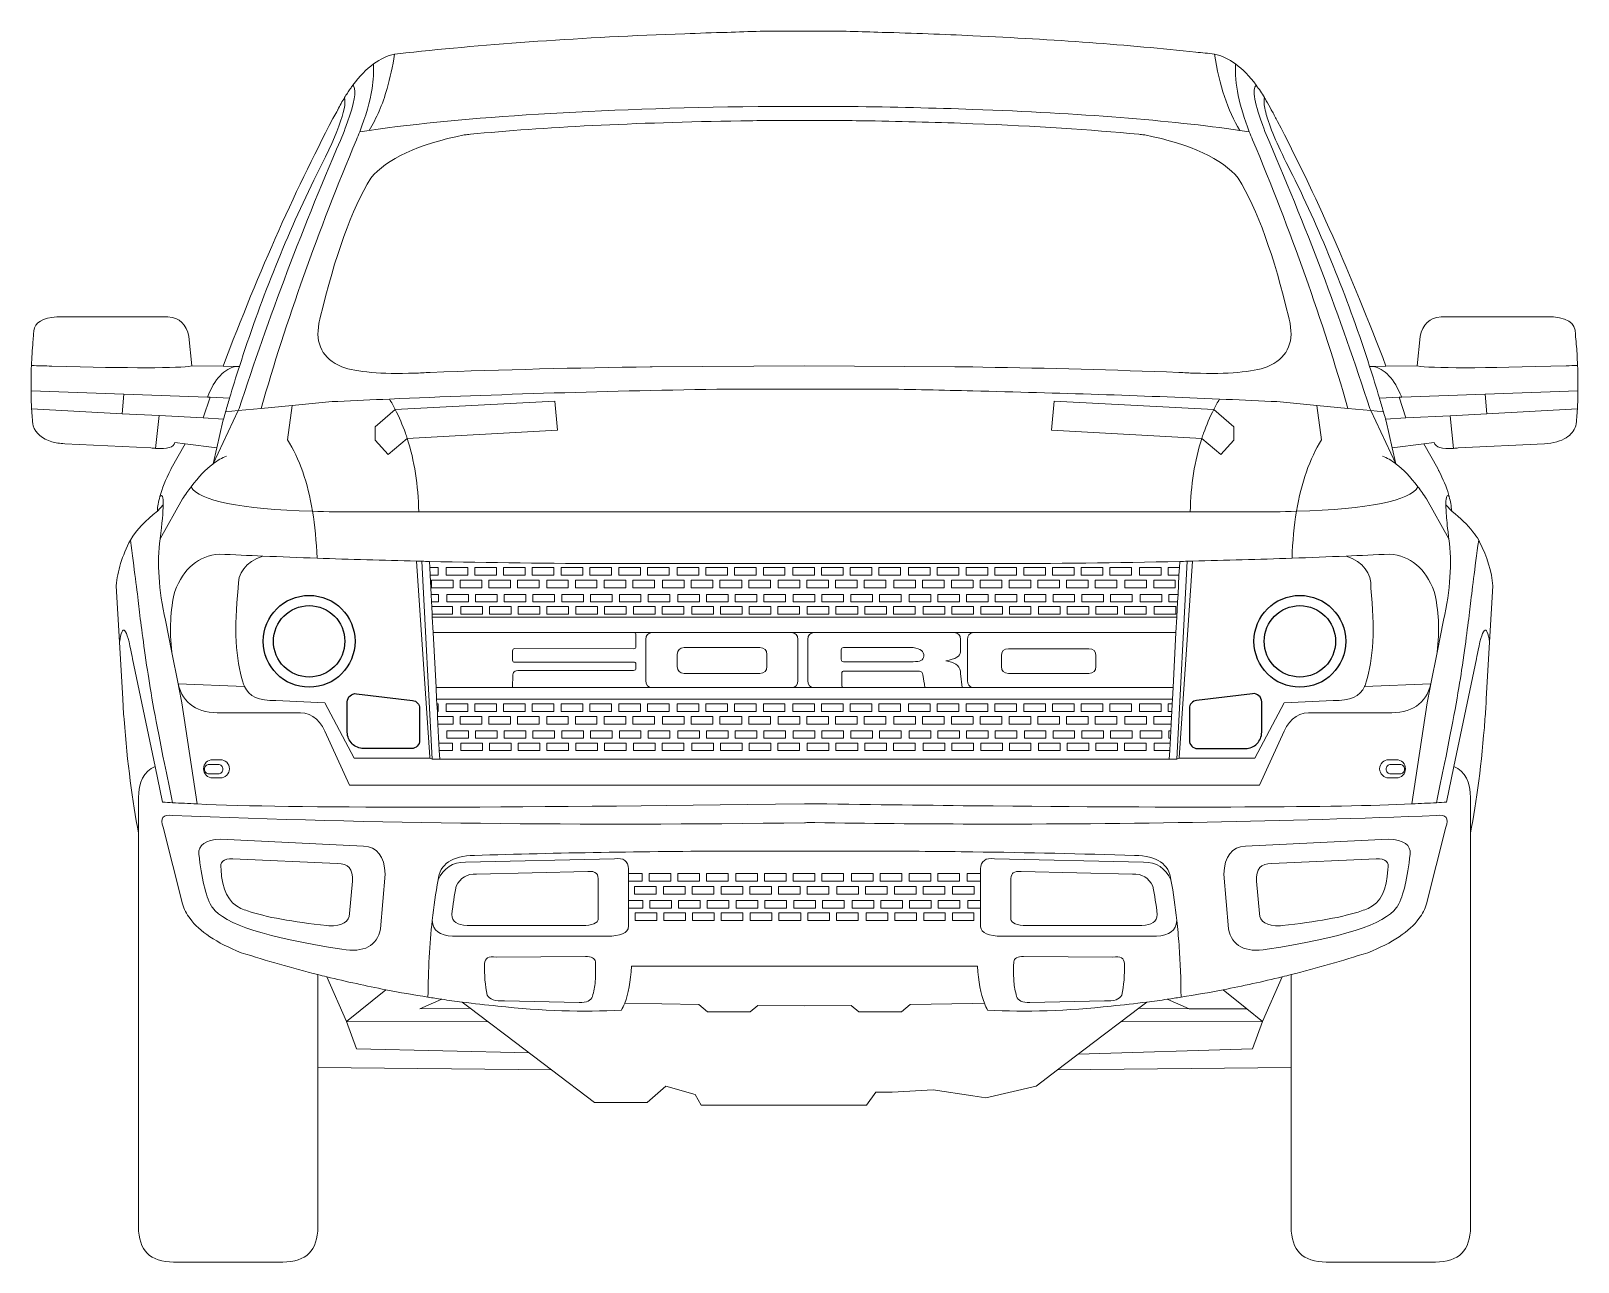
# Model space of a CAD drawing. Header units: metres. Extents: x -1212 to 1212, y 0 to 1928.
import ezdxf

# ---------------------------------------------------------------- set-up
doc = ezdxf.new("R2010")
doc.units = ezdxf.units.M
doc.layers.add('ceco.net 245', color=7, linetype='Continuous')

msp = doc.modelspace()

# ---------------------------------------------------------------- linework, layer by layer
at = {"layer": 'ceco.net 245', "lineweight": 18}
for points in [[(-910.9, 1403.2), (-959.7, 1403.6)], [(-890, 1403), (-910.9, 1403.2)], [(-885.2, 1403), (-890, 1403)], [(246.6, 1402.3), (263.9, 1402)], [(890, 1403), (885.3, 1403)], [(910.9, 1403.2), (890, 1403)], [(959.7, 1403.6), (910.9, 1403.2)], [(-1066.2, 1359.4), (-1211.6, 1364.7)], [(-1069, 1328.8), (-1066.2, 1359.4)], [(-1066.2, 1359.4), (-935.5, 1354.6)], [(935.5, 1354.6), (1066.2, 1359.4)], [(1066.2, 1359.4), (1211.6, 1364.7)], [(1069, 1328.8), (1066.2, 1359.4)], [(-1069, 1328.8), (-1210.7, 1336.3)], [(-931.3, 1354.5), (-942.1, 1322.2)], [(-935.5, 1354.6), (-931.3, 1354.5)], [(-900.6, 1353.3), (-931.3, 1354.5)], [(-887.1, 1333.7), (-926.5, 1250.3)], [(-887.1, 1333.7), (-906.9, 1331.9)], [(-851.3, 1337.2), (-887.1, 1333.7)], [(-802.6, 1341.8), (-851.3, 1337.2)], [(-672.4, 1308.2), (-641.2, 1335.6)], [(-622.3, 1289.9), (-386.7, 1302.8), (-391.3, 1348.6), (-641.2, 1335.6)], [(641.2, 1335.6), (391.3, 1348.6), (386.7, 1302.8), (622.3, 1289.9)], [(641.2, 1335.6), (672.4, 1308.2)], [(851.3, 1337.2), (802.6, 1341.8)], [(851.3, 1337.2), (887.1, 1333.7)], [(906.9, 1331.9), (887.1, 1333.7)], [(926.5, 1250.3), (887.1, 1333.7)], [(900.7, 1353.3), (931.3, 1354.5)], [(931.3, 1354.5), (935.5, 1354.6)], [(942.1, 1322.2), (931.3, 1354.5)], [(1210.7, 1336.3), (1069, 1328.8)], [(-1011, 1325.9), (-1069, 1328.8)], [(-1011, 1325.9), (-1016.7, 1274.5)], [(-942.1, 1322.2), (-1011, 1325.9)], [(-910.2, 1320.5), (-942.1, 1322.2)], [(942.1, 1322.2), (910.2, 1320.5)], [(1011.2, 1325.7), (942.1, 1322.2)], [(1069, 1328.8), (1011.2, 1325.7)], [(1016.7, 1274.5), (1011.2, 1325.7)], [(-652, 1265), (-672.4, 1287.2), (-672.4, 1308.2)], [(-622.3, 1289.9), (-652, 1265)], [(652, 1265), (622.3, 1289.9)], [(672.4, 1308.2), (672.4, 1287.2), (652, 1265)], [(-920.6, 1275.6), (-970.2, 1281.5)], [(-926.5, 1250.3), (-920.6, 1275.6)], [(920.6, 1275.6), (970.1, 1281.5)], [(920.6, 1275.6), (926.5, 1250.3)], [(-1013.8, 1176.2), (-1004.6, 1186.1)], [(263.9, 1175), (-604.4, 1175)], [(604.3, 1175), (263.9, 1175)], [(1013.8, 1176.2), (1004.6, 1186.1)], [(-607.8, 1097.9), (-587.1, 790.8)], [(-583.2, 787.5), (-599.6, 1097.7)], [(-587.6, 1097.4), (-587.1, 1088), (-586.5, 1076.1), (-584.9, 1045.9), (-584.4, 1034), (-584, 1026.6), (-583.2, 1014.7), (-583.1, 1009.9)], [(587.7, 1097.4), (587.3, 1088), (586.6, 1076.1), (585.1, 1045.9), (584.4, 1034), (583.1, 1009.9)], [(583.3, 787.5), (599.6, 1097.7)], [(607.8, 1097.9), (586.9, 789.9)], [(-581.8, 986.1), (-583.1, 1009.9)], [(-583.1, 1009.9), (263.9, 1009.9)], [(263.9, 1009.9), (583.1, 1009.9)], [(583.1, 1009.9), (581.8, 986.1)], [(-267.5, 986.1), (-581.8, 986.1)], [(-577.2, 899.9), (-581.8, 986.1)], [(-238.4, 986.1), (-267.5, 986.1)], [(-20.7, 986.1), (-238.4, 986.1)], [(15.6, 986.1), (-20.7, 986.1)], [(234.3, 986.1), (15.6, 986.1)], [(581.8, 986.1), (263.9, 986.1)], [(581.8, 986.1), (577.4, 899.9)], [(-990.9, 954.9), (-981.2, 905.8)], [(990.9, 954.9), (981.2, 905.8)], [(-981.2, 905.8), (-877.3, 901.6)], [(-980, 900.1), (-981.2, 905.8)], [(-951.5, 717.5), (-975.3, 875.7), (-980, 900.1)], [(-457.3, 899.9), (-577.2, 899.9)], [(-577.2, 899.9), (-576.3, 881.6)], [(-238.4, 899.9), (-457.3, 899.9)], [(-20.7, 899.9), (-238.4, 899.9)], [(-20.7, 899.9), (15.6, 899.9)], [(15.6, 899.9), (61.8, 899.9)], [(61.8, 899.9), (188.5, 899.9)], [(188.5, 899.9), (247, 899.9)], [(577.4, 899.9), (576.3, 881.6)], [(877.4, 901.6), (981.2, 905.8)], [(980.1, 900.1), (975.3, 875.7), (951.4, 717.5)], [(981.2, 905.8), (980.1, 900.1)], [(-571.3, 787.5), (-572.1, 801.1), (-572.6, 813), (-573.2, 821.8), (-573.7, 832.3), (-574.3, 842.3), (-574.8, 854.3), (-575.2, 862.5), (-575.9, 874.4), (-576.3, 881.6)], [(-576.3, 881.6), (263.9, 881.6)], [(263.9, 881.6), (576.3, 881.6)], [(576.3, 881.6), (575.9, 874.4), (575.4, 862.5), (575, 854.3), (574.3, 842.3), (573.7, 832.3), (573.2, 820.4), (572.8, 813), (572.1, 801.1), (571.4, 787.5)], [(-586.9, 789.3), (-583.2, 787.5)], [(-583.2, 787.5), (-571.3, 787.5)], [(263.9, 787.5), (-571.3, 787.5)], [(571.4, 787.5), (263.9, 787.5)], [(571.4, 787.5), (583.3, 787.5)], [(583.3, 787.5), (586.9, 789.3)], [(-762.4, 450.3), (-762.4, 304.5)], [(-717.3, 376.6), (-748.2, 446.8)], [(748.3, 446.8), (717.3, 376.6)], [(762.4, 304.5), (762.4, 450.3)], [(-655.8, 426.5), (-717.3, 376.6)], [(692.9, 396.4), (655.9, 426.5)], [(-523.7, 397.7), (-602.5, 396.4), (-568.2, 411.6)], [(-523.7, 397.7), (-536.3, 407.2)], [(-495.4, 376.2), (-523.7, 397.7)], [(263.9, 405), (165.6, 403.6), (151.8, 391.8), (84.9, 391.8), (73, 402.1), (-0.2, 401.2), (-73, 402.1), (-84.9, 391.8), (-151.8, 391.8), (-165.6, 403.6), (-281.6, 405.4)], [(281.7, 405.4), (263.9, 405)], [(523.7, 397.7), (495.4, 376.2)], [(536.3, 407.2), (523.7, 397.7)], [(602.5, 396.4), (523.7, 397.7)], [(568.2, 411.6), (602.5, 396.4)], [(692.9, 396.4), (602.5, 396.4)], [(717.3, 376.6), (692.9, 396.4)], [(-431.3, 327.6), (-701.7, 334.1), (-717.3, 376.6)], [(-717.3, 376.6), (-495.4, 376.2)], [(-467.7, 355.2), (-495.4, 376.2)], [(428.5, 325.4), (701.7, 334.1), (717.3, 376.6)], [(495.4, 376.2), (467.7, 355.2)], [(717.3, 376.6), (495.4, 376.2)], [(-396.4, 301.1), (-467.7, 355.2)], [(467.7, 355.2), (396.4, 301.1)], [(-762.4, 304.5), (-396.4, 301.1)], [(-396.4, 301.1), (-328.9, 249.7), (-246.4, 249.7), (-217.1, 275.4), (-171.1, 262.6), (-161.9, 245.9), (97, 245.9), (111.7, 266.2), (137.4, 266.2), (201.7, 269.9), (263.9, 260.2)], [(263.9, 260.2), (284.2, 257.1), (362.7, 275.4), (396.4, 301.1)], [(396.4, 301.1), (762.4, 304.5)]]:
    msp.add_lwpolyline(points, dxfattribs=at)
at = {"layer": 'ceco.net 245', "lineweight": 9}
for points in [[(-586.5, 1076.1), (-574.1, 1076.1), (-574.1, 1088), (-587.1, 1088)], [(-584.4, 1055.9), (-550.5, 1055.9), (-550.5, 1067.9), (-584.4, 1067.9), (-584.4, 1055.9), (-584.4, 1055.9)], [(-527.5, 1088), (-561.5, 1088), (-561.5, 1076.1), (-527.5, 1076.1), (-527.5, 1088), (-527.5, 1088)], [(-505.5, 1067.9), (-539.4, 1067.9), (-539.4, 1055.9), (-505.5, 1055.9), (-505.5, 1067.9), (-505.5, 1067.9)], [(-482.6, 1088), (-516.5, 1088), (-516.5, 1076.1), (-482.6, 1076.1), (-482.6, 1088), (-482.6, 1088)], [(-460.4, 1067.9), (-494.3, 1067.9), (-494.3, 1055.9), (-460.4, 1055.9), (-460.4, 1067.9), (-460.4, 1067.9)], [(-437.5, 1088), (-471.4, 1088), (-471.4, 1076.1), (-437.5, 1076.1), (-437.5, 1088), (-437.5, 1088)], [(-415.5, 1067.9), (-449.4, 1067.9), (-449.4, 1055.9), (-415.5, 1055.9), (-415.5, 1067.9), (-415.5, 1067.9)], [(-392.5, 1088), (-426.5, 1088), (-426.5, 1076.1), (-392.5, 1076.1), (-392.5, 1088), (-392.5, 1088)], [(-370, 1067.9), (-403.9, 1067.9), (-403.9, 1055.9), (-370, 1055.9), (-370, 1067.9), (-370, 1067.9)], [(-347.1, 1088), (-381, 1088), (-381, 1076.1), (-347.1, 1076.1), (-347.1, 1088), (-347.1, 1088)], [(-325.1, 1067.9), (-359, 1067.9), (-359, 1055.9), (-325.1, 1055.9), (-325.1, 1067.9), (-325.1, 1067.9)], [(-302.2, 1088), (-336.1, 1088), (-336.1, 1076.1), (-302.2, 1076.1), (-302.2, 1088), (-302.2, 1088)], [(-280, 1067.9), (-313.9, 1067.9), (-313.9, 1055.9), (-280, 1055.9), (-280, 1067.9), (-280, 1067.9)], [(-291, 1076.1), (-257.1, 1076.1), (-257.1, 1088), (-291, 1088), (-291, 1076.1), (-291, 1076.1)], [(-269, 1055.9), (-235.1, 1055.9), (-235.1, 1067.9), (-269, 1067.9), (-269, 1055.9), (-269, 1055.9)], [(-212.1, 1088), (-246.1, 1088), (-246.1, 1076.1), (-212.1, 1076.1), (-212.1, 1088), (-212.1, 1088)], [(-188.5, 1067.9), (-222.4, 1067.9), (-222.4, 1055.9), (-188.5, 1055.9), (-188.5, 1067.9), (-188.5, 1067.9)], [(-165.6, 1088), (-199.5, 1088), (-199.5, 1076.1), (-165.6, 1076.1), (-165.6, 1088), (-165.6, 1088)], [(-143.6, 1067.9), (-177.5, 1067.9), (-177.5, 1055.9), (-143.6, 1055.9), (-143.6, 1067.9), (-143.6, 1067.9)], [(-120.6, 1076.1), (-120.6, 1088), (-154.6, 1088), (-154.6, 1076.1), (-120.6, 1076.1), (-120.6, 1076.1)], [(-132.4, 1055.9), (-98.4, 1055.9), (-98.4, 1067.9), (-132.4, 1067.9), (-132.4, 1055.9), (-132.4, 1055.9)], [(-75.5, 1088), (-109.5, 1088), (-109.5, 1076.1), (-75.5, 1076.1), (-75.5, 1088), (-75.5, 1088)], [(-53.5, 1067.9), (-87.4, 1067.9), (-87.4, 1055.9), (-53.5, 1055.9), (-53.5, 1067.9), (-53.5, 1067.9)], [(-30.6, 1088), (-64.5, 1088), (-64.5, 1076.1), (-30.6, 1076.1), (-30.6, 1088), (-30.6, 1088)], [(-7.5, 1067.9), (-41.4, 1067.9), (-41.4, 1055.9), (-7.5, 1055.9), (-7.5, 1067.9), (-7.5, 1067.9)], [(15.4, 1088), (-18.5, 1088), (-18.5, 1076.1), (15.4, 1076.1), (15.4, 1088), (15.4, 1088)], [(3.5, 1055.9), (37.4, 1055.9), (37.4, 1067.9), (3.5, 1067.9), (3.5, 1055.9), (3.5, 1055.9)], [(26.4, 1076.1), (60.3, 1076.1), (60.3, 1088), (26.4, 1088), (26.4, 1076.1), (26.4, 1076.1)], [(82.5, 1067.9), (48.6, 1067.9), (48.6, 1055.9), (82.5, 1055.9), (82.5, 1067.9), (82.5, 1067.9)], [(105.4, 1088), (71.5, 1088), (71.5, 1076.1), (105.4, 1076.1), (105.4, 1088), (105.4, 1088)], [(127.4, 1067.9), (93.5, 1067.9), (93.5, 1055.9), (127.4, 1055.9), (127.4, 1067.9), (127.4, 1067.9)], [(150.4, 1088), (116.4, 1088), (116.4, 1076.1), (150.4, 1076.1), (150.4, 1088), (150.4, 1088)], [(174, 1067.9), (140.1, 1067.9), (140.1, 1055.9), (174, 1055.9), (174, 1067.9), (174, 1067.9)], [(196.9, 1088), (163, 1088), (163, 1076.1), (196.9, 1076.1), (196.9, 1088), (196.9, 1088)], [(218.9, 1067.9), (185, 1067.9), (185, 1055.9), (218.9, 1055.9), (218.9, 1067.9), (218.9, 1067.9)], [(241.9, 1088), (207.9, 1088), (207.9, 1076.1), (241.9, 1076.1), (241.9, 1088), (241.9, 1088)], [(263.9, 1067.9), (230.1, 1067.9), (230.1, 1055.9), (263.9, 1055.9)], [(263.9, 1088), (253, 1088), (253, 1076.1), (263.9, 1076.1)], [(263.9, 1076.1), (287, 1076.1), (287, 1088), (263.9, 1088)], [(264, 1055.9), (264, 1067.9)], [(309, 1067.9), (275.1, 1067.9), (275.1, 1055.9), (309, 1055.9), (309, 1067.9), (309, 1067.9)], [(298, 1076.1), (331.9, 1076.1), (331.9, 1088), (298, 1088), (298, 1076.1), (298, 1076.1)], [(320.5, 1055.9), (354.5, 1055.9), (354.5, 1067.9), (320.5, 1067.9), (320.5, 1055.9), (320.5, 1055.9)], [(377.4, 1088), (343.4, 1088), (343.4, 1076.1), (377.4, 1076.1), (377.4, 1088), (377.4, 1088)], [(365.5, 1055.9), (399.4, 1055.9), (399.4, 1067.9), (365.5, 1067.9), (365.5, 1055.9), (365.5, 1055.9)], [(422.3, 1088), (388.4, 1088), (388.4, 1076.1), (422.3, 1076.1), (422.3, 1088), (422.3, 1088)], [(444.5, 1067.9), (410.5, 1067.9), (410.5, 1055.9), (444.5, 1055.9), (444.5, 1067.9), (444.5, 1067.9)], [(467.4, 1088), (433.5, 1088), (433.5, 1076.1), (467.4, 1076.1), (467.4, 1088), (467.4, 1088)], [(489.4, 1067.9), (455.5, 1067.9), (455.5, 1055.9), (489.4, 1055.9), (489.4, 1067.9), (489.4, 1067.9)], [(512.3, 1088), (478.4, 1088), (478.4, 1076.1), (512.3, 1076.1), (512.3, 1088), (512.3, 1088)], [(536, 1067.9), (502, 1067.9), (502, 1055.9), (536, 1055.9), (536, 1067.9), (536, 1067.9)], [(558.9, 1088), (524.9, 1088), (524.9, 1076.1), (558.9, 1076.1), (558.9, 1088), (558.9, 1088)], [(580.9, 1067.9), (547, 1067.9), (547, 1055.9), (580.9, 1055.9), (580.9, 1067.9), (580.9, 1067.9)], [(586.6, 1076.1), (569.9, 1076.1), (569.9, 1088), (587.3, 1088)], [(-584.4, 1034), (-573.2, 1034), (-573.2, 1045.9), (-584.9, 1045.9)], [(-560.5, 1034), (-526.6, 1034), (-526.6, 1045.9), (-560.5, 1045.9), (-560.5, 1034), (-560.5, 1034)], [(-481.7, 1045.9), (-515.6, 1045.9), (-515.6, 1034), (-481.7, 1034), (-481.7, 1045.9), (-481.7, 1045.9)], [(-470.5, 1034), (-436.6, 1034), (-436.6, 1045.9), (-470.5, 1045.9), (-470.5, 1034), (-470.5, 1034)], [(-391.6, 1045.9), (-425.6, 1045.9), (-425.6, 1034), (-391.6, 1034), (-391.6, 1045.9), (-391.6, 1045.9)], [(-380.1, 1034), (-346.2, 1034), (-346.2, 1045.9), (-380.1, 1045.9), (-380.1, 1034), (-380.1, 1034)], [(-335.2, 1034), (-301.2, 1034), (-301.2, 1045.9), (-335.2, 1045.9), (-335.2, 1034), (-335.2, 1034)], [(-290, 1034), (-256.2, 1034), (-256.2, 1045.9), (-290, 1045.9), (-290, 1034), (-290, 1034)], [(-245.1, 1034), (-211.2, 1034), (-211.2, 1045.9), (-245.1, 1045.9), (-245.1, 1034), (-245.1, 1034)], [(-164.6, 1045.9), (-198.5, 1045.9), (-198.5, 1034), (-164.6, 1034), (-164.6, 1045.9), (-164.6, 1045.9)], [(-119.7, 1034), (-119.7, 1045.9), (-153.6, 1045.9), (-153.6, 1034), (-119.7, 1034), (-119.7, 1034)], [(-108.6, 1034), (-74.6, 1034), (-74.6, 1045.9), (-108.6, 1045.9), (-108.6, 1034), (-108.6, 1034)], [(-29.7, 1045.9), (-63.6, 1045.9), (-63.6, 1034), (-29.7, 1034), (-29.7, 1045.9), (-29.7, 1045.9)], [(-17.6, 1034), (16.3, 1034), (16.3, 1045.9), (-17.6, 1045.9), (-17.6, 1034), (-17.6, 1034)], [(27.3, 1034), (61.2, 1034), (61.2, 1045.9), (27.3, 1045.9), (27.3, 1034), (27.3, 1034)], [(106.4, 1045.9), (72.4, 1045.9), (72.4, 1034), (106.4, 1034), (106.4, 1045.9), (106.4, 1045.9)], [(117.4, 1034), (151.3, 1034), (151.3, 1045.9), (117.4, 1045.9), (117.4, 1034), (117.4, 1034)], [(197.9, 1045.9), (163.9, 1045.9), (163.9, 1034), (197.9, 1034), (197.9, 1045.9), (197.9, 1045.9)], [(208.9, 1034), (242.8, 1034), (242.8, 1045.9), (208.9, 1045.9), (208.9, 1034), (208.9, 1034)], [(263.9, 1045.9), (253.9, 1045.9), (253.9, 1034), (263.9, 1034)], [(263.9, 1034), (287.9, 1034), (287.9, 1045.9), (263.9, 1045.9)], [(298.9, 1034), (332.8, 1034), (332.8, 1045.9), (298.9, 1045.9), (298.9, 1034), (298.9, 1034)], [(344.4, 1034), (378.3, 1034), (378.3, 1045.9), (344.4, 1045.9), (344.4, 1034), (344.4, 1034)], [(423.2, 1045.9), (389.3, 1045.9), (389.3, 1034), (423.2, 1034), (423.2, 1045.9), (423.2, 1045.9)], [(434.4, 1034), (468.3, 1034), (468.3, 1045.9), (434.4, 1045.9), (434.4, 1034), (434.4, 1034)], [(479.3, 1034), (513.2, 1034), (513.2, 1045.9), (479.3, 1045.9), (479.3, 1034), (479.3, 1034)], [(559.8, 1045.9), (525.9, 1045.9), (525.9, 1034), (559.8, 1034), (559.8, 1045.9), (559.8, 1045.9)], [(585.1, 1045.9), (570.8, 1045.9), (570.8, 1034), (584.4, 1034)], [(-583.2, 1014.7), (-551.2, 1014.7), (-551.2, 1026.6), (-584, 1026.6)], [(-538.5, 1014.7), (-504.6, 1014.7), (-504.6, 1026.6), (-538.5, 1026.6), (-538.5, 1014.7), (-538.5, 1014.7)], [(-459.7, 1026.6), (-493.6, 1026.6), (-493.6, 1014.7), (-459.7, 1014.7), (-459.7, 1026.6), (-459.7, 1026.6)], [(-414.6, 1026.6), (-448.5, 1026.6), (-448.5, 1014.7), (-414.6, 1014.7), (-414.6, 1026.6), (-414.6, 1026.6)], [(-403.6, 1014.7), (-369.6, 1014.7), (-369.6, 1026.6), (-403.6, 1026.6), (-403.6, 1014.7), (-403.6, 1014.7)], [(-324.2, 1026.6), (-358.1, 1026.6), (-358.1, 1014.7), (-324.2, 1014.7), (-324.2, 1026.6), (-324.2, 1026.6)], [(-313.2, 1014.7), (-279.3, 1014.7), (-279.3, 1026.6), (-313.2, 1026.6), (-313.2, 1014.7), (-313.2, 1014.7)], [(-268.1, 1014.7), (-234.2, 1014.7), (-234.2, 1026.6), (-268.1, 1026.6), (-268.1, 1014.7), (-268.1, 1014.7)], [(-189.2, 1026.6), (-223.1, 1026.6), (-223.1, 1014.7), (-189.2, 1014.7), (-189.2, 1026.6), (-189.2, 1026.6)], [(-176.6, 1014.7), (-142.7, 1014.7), (-142.7, 1026.6), (-176.6, 1026.6), (-176.6, 1014.7), (-176.6, 1014.7)], [(-131.7, 1014.7), (-97.7, 1014.7), (-97.7, 1026.6), (-131.7, 1026.6), (-131.7, 1014.7), (-131.7, 1014.7)], [(-86.5, 1014.7), (-52.6, 1014.7), (-52.6, 1026.6), (-86.5, 1026.6), (-86.5, 1014.7), (-86.5, 1014.7)], [(-41.6, 1014.7), (-7.7, 1014.7), (-7.7, 1026.6), (-41.6, 1026.6), (-41.6, 1014.7), (-41.6, 1014.7)], [(4.4, 1014.7), (38.3, 1014.7), (38.3, 1026.6), (4.4, 1026.6), (4.4, 1014.7), (4.4, 1014.7)], [(49.3, 1014.7), (83.3, 1014.7), (83.3, 1026.6), (49.3, 1026.6), (49.3, 1014.7), (49.3, 1014.7)], [(128.3, 1026.6), (94.4, 1026.6), (94.4, 1014.7), (128.3, 1014.7), (128.3, 1026.6), (128.3, 1026.6)], [(139.3, 1014.7), (173.3, 1014.7), (173.3, 1026.6), (139.3, 1026.6), (139.3, 1014.7), (139.3, 1014.7)], [(185.9, 1014.7), (219.8, 1014.7), (219.8, 1026.6), (185.9, 1026.6), (185.9, 1014.7), (185.9, 1014.7)], [(263.9, 1026.6), (230.8, 1026.6), (230.8, 1014.7), (263.9, 1014.7)], [(263.9, 1014.7), (264.8, 1014.7), (264.8, 1026.6), (263.9, 1026.6)], [(276, 1014.7), (309.9, 1014.7), (309.9, 1026.6), (276, 1026.6), (276, 1014.7), (276, 1014.7)], [(320.9, 1014.7), (354.8, 1014.7), (354.8, 1026.6), (320.9, 1026.6), (320.9, 1014.7), (320.9, 1014.7)], [(400.3, 1026.6), (366.4, 1026.6), (366.4, 1014.7), (400.3, 1014.7), (400.3, 1026.6), (400.3, 1026.6)], [(411.3, 1014.7), (445.2, 1014.7), (445.2, 1026.6), (411.3, 1026.6), (411.3, 1014.7), (411.3, 1014.7)], [(490.3, 1026.6), (456.4, 1026.6), (456.4, 1014.7), (490.3, 1014.7), (490.3, 1026.6), (490.3, 1026.6)], [(501.3, 1014.7), (535.2, 1014.7), (535.2, 1026.6), (501.3, 1026.6), (501.3, 1014.7), (501.3, 1014.7)], [(581.8, 1026.6), (547.9, 1026.6), (547.9, 1014.7), (581.8, 1014.7), (581.8, 1026.6), (581.8, 1026.6)], [(-575.2, 862.5), (-574.1, 862.5), (-574.1, 874.4), (-575.9, 874.4)], [(-561.5, 874.4), (-561.5, 862.5), (-527.5, 862.5), (-527.5, 874.4), (-561.5, 874.4), (-561.5, 874.4)], [(-482.6, 874.4), (-516.5, 874.4), (-516.5, 862.5), (-482.6, 862.5), (-482.6, 874.4), (-482.6, 874.4)], [(-471.4, 874.4), (-471.4, 862.5), (-437.5, 862.5), (-437.5, 874.4), (-471.4, 874.4), (-471.4, 874.4)], [(-426.5, 862.5), (-392.5, 862.5), (-392.5, 874.4), (-426.5, 874.4), (-426.5, 862.5), (-426.5, 862.5)], [(-347.1, 874.4), (-381, 874.4), (-381, 862.5), (-347.1, 862.5), (-347.1, 874.4), (-347.1, 874.4)], [(-302.2, 874.4), (-336.1, 874.4), (-336.1, 862.5), (-302.2, 862.5), (-302.2, 874.4), (-302.2, 874.4)], [(-257.1, 874.4), (-291, 874.4), (-291, 862.5), (-257.1, 862.5), (-257.1, 874.4), (-257.1, 874.4)], [(-246.1, 874.4), (-246.1, 862.5), (-212.1, 862.5), (-212.1, 874.4), (-246.1, 874.4), (-246.1, 874.4)], [(-165.6, 874.4), (-199.5, 874.4), (-199.5, 862.5), (-165.6, 862.5), (-165.6, 874.4), (-165.6, 874.4)], [(-154.6, 874.4), (-154.6, 862.5), (-120.6, 862.5), (-120.6, 874.4), (-154.6, 874.4), (-154.6, 874.4)], [(-75.5, 862.5), (-75.5, 874.4), (-109.5, 874.4), (-109.5, 862.5), (-75.5, 862.5), (-75.5, 862.5)], [(-30.6, 874.4), (-64.5, 874.4), (-64.5, 862.5), (-30.6, 862.5), (-30.6, 874.4), (-30.6, 874.4)], [(15.4, 862.5), (15.4, 874.4), (-18.5, 874.4), (-18.5, 862.5), (15.4, 862.5), (15.4, 862.5)], [(60.3, 874.4), (26.4, 874.4), (26.4, 862.5), (60.3, 862.5), (60.3, 874.4), (60.3, 874.4)], [(105.4, 874.4), (71.5, 874.4), (71.5, 862.5), (105.4, 862.5), (105.4, 874.4), (105.4, 874.4)], [(116.4, 862.5), (150.4, 862.5), (150.4, 874.4), (116.4, 874.4), (116.4, 862.5), (116.4, 862.5)], [(163, 862.5), (196.9, 862.5), (196.9, 874.4), (163, 874.4), (163, 862.5), (163, 862.5)], [(241.9, 874.4), (207.9, 874.4), (207.9, 862.5), (241.9, 862.5), (241.9, 874.4), (241.9, 874.4)], [(263.9, 874.4), (253, 874.4), (253, 862.5), (263.9, 862.5)], [(263.9, 862.5), (287, 862.5), (287, 874.4), (263.9, 874.4)], [(331.9, 874.4), (298, 874.4), (298, 862.5), (331.9, 862.5), (331.9, 874.4), (331.9, 874.4)], [(377.4, 862.5), (377.4, 874.4), (343.4, 874.4), (343.4, 862.5), (377.4, 862.5), (377.4, 862.5)], [(422.3, 874.4), (388.4, 874.4), (388.4, 862.5), (422.3, 862.5), (422.3, 874.4), (422.3, 874.4)], [(433.5, 862.5), (467.4, 862.5), (467.4, 874.4), (433.5, 874.4), (433.5, 862.5), (433.5, 862.5)], [(512.3, 874.4), (478.4, 874.4), (478.4, 862.5), (512.3, 862.5), (512.3, 874.4), (512.3, 874.4)], [(558.9, 874.4), (524.9, 874.4), (524.9, 862.5), (558.9, 862.5), (558.9, 874.4), (558.9, 874.4)], [(575.9, 874.4), (569.9, 874.4), (569.9, 862.5), (575.4, 862.5)], [(-574.3, 842.3), (-550.5, 842.3), (-550.5, 854.3), (-574.8, 854.3)], [(-539.4, 842.3), (-505.5, 842.3), (-505.5, 854.3), (-539.4, 854.3), (-539.4, 842.3), (-539.4, 842.3)], [(-460.4, 854.3), (-494.3, 854.3), (-494.3, 842.3), (-460.4, 842.3), (-460.4, 854.3), (-460.4, 854.3)], [(-449.4, 842.3), (-415.5, 842.3), (-415.5, 854.3), (-449.4, 854.3), (-449.4, 842.3), (-449.4, 842.3)], [(-403.9, 842.3), (-370, 842.3), (-370, 854.3), (-403.9, 854.3), (-403.9, 842.3), (-403.9, 842.3)], [(-325.1, 854.3), (-359, 854.3), (-359, 842.3), (-325.1, 842.3), (-325.1, 854.3), (-325.1, 854.3)], [(-313.9, 842.3), (-280, 842.3), (-280, 854.3), (-313.9, 854.3), (-313.9, 842.3), (-313.9, 842.3)], [(-235.1, 854.3), (-269, 854.3), (-269, 842.3), (-235.1, 842.3), (-235.1, 854.3), (-235.1, 854.3)], [(-188.5, 854.3), (-222.4, 854.3), (-222.4, 842.3), (-188.5, 842.3), (-188.5, 854.3), (-188.5, 854.3)], [(-177.5, 842.3), (-143.6, 842.3), (-143.6, 854.3), (-177.5, 854.3), (-177.5, 842.3), (-177.5, 842.3)], [(-132.4, 842.3), (-98.4, 842.3), (-98.4, 854.3), (-132.4, 854.3), (-132.4, 842.3), (-132.4, 842.3)], [(-87.4, 842.3), (-53.5, 842.3), (-53.5, 854.3), (-87.4, 854.3), (-87.4, 842.3), (-87.4, 842.3)], [(-41.4, 842.3), (-7.5, 842.3), (-7.5, 854.3), (-41.4, 854.3), (-41.4, 842.3), (-41.4, 842.3)], [(37.4, 854.3), (3.5, 854.3), (3.5, 842.3), (37.4, 842.3), (37.4, 854.3), (37.4, 854.3)], [(48.6, 842.3), (82.5, 842.3), (82.5, 854.3), (48.6, 854.3), (48.6, 842.3), (48.6, 842.3)], [(127.4, 854.3), (93.5, 854.3), (93.5, 842.3), (127.4, 842.3), (127.4, 854.3), (127.4, 854.3)], [(140.1, 842.3), (174, 842.3), (174, 854.3), (140.1, 854.3), (140.1, 842.3), (140.1, 842.3)], [(185, 842.3), (218.9, 842.3), (218.9, 854.3), (185, 854.3), (185, 842.3), (185, 842.3)], [(263.9, 854.3), (230.1, 854.3), (230.1, 842.3), (263.9, 842.3)], [(264, 842.3), (264, 854.3)], [(275.1, 842.3), (309, 842.3), (309, 854.3), (275.1, 854.3), (275.1, 842.3), (275.1, 842.3)], [(354.5, 854.3), (320.5, 854.3), (320.5, 842.3), (354.5, 842.3), (354.5, 854.3), (354.5, 854.3)], [(399.4, 854.3), (365.5, 854.3), (365.5, 842.3), (399.4, 842.3), (399.4, 854.3), (399.4, 854.3)], [(410.5, 842.3), (444.5, 842.3), (444.5, 854.3), (410.5, 854.3), (410.5, 842.3), (410.5, 842.3)], [(489.4, 854.3), (455.5, 854.3), (455.5, 842.3), (489.4, 842.3), (489.4, 854.3), (489.4, 854.3)], [(502, 842.3), (536, 842.3), (536, 854.3), (502, 854.3), (502, 842.3), (502, 842.3)], [(575, 854.3), (547, 854.3), (547, 842.3), (574.3, 842.3)], [(-560.5, 832.3), (-560.5, 820.4), (-526.6, 820.4), (-526.6, 832.3), (-560.5, 832.3), (-560.5, 832.3)], [(-481.7, 820.4), (-481.7, 832.3), (-515.6, 832.3), (-515.6, 820.4), (-481.7, 820.4), (-481.7, 820.4)], [(-470.5, 832.3), (-470.5, 820.4), (-436.6, 820.4), (-436.6, 832.3), (-470.5, 832.3), (-470.5, 832.3)], [(-425.6, 820.4), (-391.6, 820.4), (-391.6, 832.3), (-425.6, 832.3), (-425.6, 820.4), (-425.6, 820.4)], [(-380.1, 832.3), (-380.1, 820.4), (-346.2, 820.4), (-346.2, 832.3), (-380.1, 832.3), (-380.1, 832.3)], [(-335.2, 832.3), (-335.2, 820.4), (-301.2, 820.4), (-301.2, 832.3), (-335.2, 832.3), (-335.2, 832.3)], [(-256.2, 832.3), (-290, 832.3), (-290, 820.4), (-256.2, 820.4), (-256.2, 832.3), (-256.2, 832.3)], [(-245.1, 832.3), (-245.1, 820.4), (-211.2, 820.4), (-211.2, 832.3), (-245.1, 832.3), (-245.1, 832.3)], [(-164.6, 832.3), (-198.5, 832.3), (-198.5, 820.4), (-164.6, 820.4), (-164.6, 832.3), (-164.6, 832.3)], [(-153.6, 832.3), (-153.6, 820.4), (-119.7, 820.4), (-119.7, 832.3), (-153.6, 832.3), (-153.6, 832.3)], [(-108.6, 832.3), (-108.6, 820.4), (-74.6, 820.4), (-74.6, 832.3), (-108.6, 832.3), (-108.6, 832.3)], [(-63.6, 832.3), (-63.6, 820.4), (-29.7, 820.4), (-29.7, 832.3), (-63.6, 832.3), (-63.6, 832.3)], [(-17.6, 832.3), (-17.6, 820.4), (16.3, 820.4), (16.3, 832.3), (-17.6, 832.3), (-17.6, 832.3)], [(61.2, 832.3), (27.3, 832.3), (27.3, 820.4), (61.2, 820.4), (61.2, 832.3), (61.2, 832.3)], [(72.4, 820.4), (106.4, 820.4), (106.4, 832.3), (72.4, 832.3), (72.4, 820.4), (72.4, 820.4)], [(117.4, 832.3), (117.4, 820.4), (151.3, 820.4), (151.3, 832.3), (117.4, 832.3), (117.4, 832.3)], [(163.9, 820.4), (197.9, 820.4), (197.9, 832.3), (163.9, 832.3), (163.9, 820.4), (163.9, 820.4)], [(208.9, 832.3), (208.9, 820.4), (242.8, 820.4), (242.8, 832.3), (208.9, 832.3), (208.9, 832.3)], [(263.9, 832.3), (253.9, 832.3), (253.9, 820.4), (263.9, 820.4)], [(263.9, 820.4), (287.9, 820.4), (287.9, 832.3), (263.9, 832.3)], [(332.8, 832.3), (298.9, 832.3), (298.9, 820.4), (332.8, 820.4), (332.8, 832.3), (332.8, 832.3)], [(344.4, 832.3), (344.4, 820.4), (378.3, 820.4), (378.3, 832.3), (344.4, 832.3), (344.4, 832.3)], [(423.2, 820.4), (423.2, 832.3), (389.3, 832.3), (389.3, 820.4), (423.2, 820.4), (423.2, 820.4)], [(434.4, 832.3), (434.4, 820.4), (468.3, 820.4), (468.3, 832.3), (434.4, 832.3), (434.4, 832.3)], [(479.3, 832.3), (479.3, 820.4), (513.2, 820.4), (513.2, 832.3), (479.3, 832.3), (479.3, 832.3)], [(559.8, 832.3), (525.9, 832.3), (525.9, 820.4), (559.8, 820.4), (559.8, 832.3), (559.8, 832.3)], [(573.7, 832.3), (570.8, 832.3), (570.8, 820.4), (573.2, 820.4)], [(-572.1, 801.1), (-551.2, 801.1), (-551.2, 813), (-572.6, 813)], [(-504.6, 801.1), (-504.6, 813), (-538.5, 813), (-538.5, 801.1), (-504.6, 801.1), (-504.6, 801.1)], [(-493.6, 801.1), (-459.7, 801.1), (-459.7, 813), (-493.6, 813), (-493.6, 801.1), (-493.6, 801.1)], [(-448.5, 801.1), (-414.6, 801.1), (-414.6, 813), (-448.5, 813), (-448.5, 801.1), (-448.5, 801.1)], [(-369.6, 801.1), (-369.6, 813), (-403.6, 813), (-403.6, 801.1), (-369.6, 801.1), (-369.6, 801.1)], [(-358.1, 801.1), (-324.2, 801.1), (-324.2, 813), (-358.1, 813), (-358.1, 801.1), (-358.1, 801.1)], [(-279.3, 801.1), (-279.3, 813), (-313.2, 813), (-313.2, 801.1), (-279.3, 801.1), (-279.3, 801.1)], [(-234.2, 813), (-268.1, 813), (-268.1, 801.1), (-234.2, 801.1), (-234.2, 813), (-234.2, 813)], [(-223.1, 801.1), (-189.2, 801.1), (-189.2, 813), (-223.1, 813), (-223.1, 801.1), (-223.1, 801.1)], [(-142.7, 801.1), (-142.7, 813), (-176.6, 813), (-176.6, 801.1), (-142.7, 801.1), (-142.7, 801.1)], [(-131.7, 801.1), (-97.7, 801.1), (-97.7, 813), (-131.7, 813), (-131.7, 801.1), (-131.7, 801.1)], [(-52.6, 801.1), (-52.6, 813), (-86.5, 813), (-86.5, 801.1), (-52.6, 801.1), (-52.6, 801.1)], [(-7.7, 813), (-41.6, 813), (-41.6, 801.1), (-7.7, 801.1), (-7.7, 813), (-7.7, 813)], [(38.3, 813), (4.4, 813), (4.4, 801.1), (38.3, 801.1), (38.3, 813), (38.3, 813)], [(83.3, 801.1), (83.3, 813), (49.3, 813), (49.3, 801.1), (83.3, 801.1), (83.3, 801.1)], [(94.4, 801.1), (128.3, 801.1), (128.3, 813), (94.4, 813), (94.4, 801.1), (94.4, 801.1)], [(173.3, 801.1), (173.3, 813), (139.3, 813), (139.3, 801.1), (173.3, 801.1), (173.3, 801.1)], [(219.8, 801.1), (219.8, 813), (185.9, 813), (185.9, 801.1), (219.8, 801.1), (219.8, 801.1)], [(263.9, 813), (230.8, 813), (230.8, 801.1), (263.9, 801.1)], [(263.9, 801.1), (264.8, 801.1), (264.8, 813), (263.9, 813)], [(309.9, 813), (276, 813), (276, 801.1), (309.9, 801.1), (309.9, 813), (309.9, 813)], [(354.8, 813), (320.9, 813), (320.9, 801.1), (354.8, 801.1), (354.8, 813), (354.8, 813)], [(366.4, 801.1), (400.3, 801.1), (400.3, 813), (366.4, 813), (366.4, 801.1), (366.4, 801.1)], [(411.3, 801.1), (445.2, 801.1), (445.2, 813), (411.3, 813), (411.3, 801.1), (411.3, 801.1)], [(490.3, 813), (456.4, 813), (456.4, 801.1), (490.3, 801.1), (490.3, 813), (490.3, 813)], [(501.3, 801.1), (535.2, 801.1), (535.2, 813), (501.3, 813), (501.3, 801.1), (501.3, 801.1)], [(572.8, 813), (547.9, 813), (547.9, 801.1), (572.1, 801.1)], [(-275.8, 596.6), (-254.3, 596.6), (-254.3, 608.6), (-275.8, 608.6)], [(-243.3, 608.6), (-243.3, 596.6), (-209.4, 596.6), (-209.4, 608.6), (-243.3, 608.6), (-243.3, 608.6)], [(-198.2, 596.6), (-164.3, 596.6), (-164.3, 608.6), (-198.2, 608.6), (-198.2, 596.6), (-198.2, 596.6)], [(-153.3, 608.6), (-153.3, 596.6), (-119.4, 596.6), (-119.4, 608.6), (-153.3, 608.6), (-153.3, 608.6)], [(-73.9, 608.6), (-107.8, 608.6), (-107.8, 596.6), (-73.9, 596.6), (-73.9, 608.6), (-73.9, 608.6)], [(-62.9, 596.6), (-29, 596.6), (-29, 608.6), (-62.9, 608.6), (-62.9, 596.6), (-62.9, 596.6)], [(16.1, 596.6), (16.1, 608.6), (-17.8, 608.6), (-17.8, 596.6), (16.1, 596.6), (16.1, 596.6)], [(27.2, 596.6), (61.1, 596.6), (61.1, 608.6), (27.2, 608.6), (27.2, 596.6), (27.2, 596.6)], [(73.7, 596.6), (107.6, 596.6), (107.6, 608.6), (73.7, 608.6), (73.7, 596.6), (73.7, 596.6)], [(118.6, 608.6), (118.6, 596.6), (152.6, 596.6), (152.6, 608.6), (118.6, 608.6), (118.6, 608.6)], [(163.8, 596.6), (197.7, 596.6), (197.7, 608.6), (163.8, 608.6), (163.8, 596.6), (163.8, 596.6)], [(242.6, 596.6), (242.6, 608.6), (208.6, 608.6), (208.6, 596.6), (242.6, 596.6), (242.6, 596.6)], [(263.9, 608.6), (254.7, 608.6), (254.7, 596.6), (263.9, 596.6)], [(275.8, 608.6), (263.9, 608.6)], [(-232.3, 576.5), (-232.3, 588.4), (-266.2, 588.4), (-266.2, 576.5), (-232.3, 576.5), (-232.3, 576.5)], [(-221.1, 576.5), (-187.2, 576.5), (-187.2, 588.4), (-221.1, 588.4), (-221.1, 576.5), (-221.1, 576.5)], [(-176.2, 576.5), (-142.3, 576.5), (-142.3, 588.4), (-176.2, 588.4), (-176.2, 576.5), (-176.2, 576.5)], [(-130.7, 576.5), (-96.8, 576.5), (-96.8, 588.4), (-130.7, 588.4), (-130.7, 576.5), (-130.7, 576.5)], [(-85.8, 576.5), (-51.9, 576.5), (-51.9, 588.4), (-85.8, 588.4), (-85.8, 576.5), (-85.8, 576.5)], [(-40.7, 576.5), (-6.8, 576.5), (-6.8, 588.4), (-40.7, 588.4), (-40.7, 576.5), (-40.7, 576.5)], [(4.2, 576.5), (38.2, 576.5), (38.2, 588.4), (4.2, 588.4), (4.2, 576.5), (4.2, 576.5)], [(50.8, 576.5), (84.7, 576.5), (84.7, 588.4), (50.8, 588.4), (50.8, 576.5), (50.8, 576.5)], [(95.7, 576.5), (129.7, 576.5), (129.7, 588.4), (95.7, 588.4), (95.7, 576.5), (95.7, 576.5)], [(174.8, 588.4), (140.8, 588.4), (140.8, 576.5), (174.8, 576.5), (174.8, 588.4), (174.8, 588.4)], [(185.7, 576.5), (219.7, 576.5), (219.7, 588.4), (185.7, 588.4), (185.7, 576.5), (185.7, 576.5)], [(263.9, 588.4), (231.7, 588.4), (231.7, 576.5), (263.9, 576.5)], [(263.9, 596.6), (275.8, 596.6)], [(263.9, 576.5), (265.7, 576.5), (265.7, 588.4), (263.9, 588.4)], [(-275.8, 554.5), (-253.4, 554.5), (-253.4, 566.4), (-275.8, 566.4)], [(-242.4, 554.5), (-208.5, 554.5), (-208.5, 566.4), (-242.4, 566.4), (-242.4, 554.5), (-242.4, 554.5)], [(-197.3, 554.5), (-163.4, 554.5), (-163.4, 566.4), (-197.3, 566.4), (-197.3, 554.5), (-197.3, 554.5)], [(-152.4, 554.5), (-118.5, 554.5), (-118.5, 566.4), (-152.4, 566.4), (-152.4, 554.5), (-152.4, 554.5)], [(-106.9, 554.5), (-73, 554.5), (-73, 566.4), (-106.9, 566.4), (-106.9, 554.5), (-106.9, 554.5)], [(-62, 554.5), (-28.1, 554.5), (-28.1, 566.4), (-62, 566.4), (-62, 554.5), (-62, 554.5)], [(-16.9, 554.5), (17.1, 554.5), (17.1, 566.4), (-16.9, 566.4), (-16.9, 554.5), (-16.9, 554.5)], [(28.1, 554.5), (62, 554.5), (62, 566.4), (28.1, 566.4), (28.1, 554.5), (28.1, 554.5)], [(74.6, 554.5), (108.5, 554.5), (108.5, 566.4), (74.6, 566.4), (74.6, 554.5), (74.6, 554.5)], [(119.6, 554.5), (153.5, 554.5), (153.5, 566.4), (119.6, 566.4), (119.6, 554.5), (119.6, 554.5)], [(164.7, 554.5), (198.6, 554.5), (198.6, 566.4), (164.7, 566.4), (164.7, 554.5), (164.7, 554.5)], [(209.6, 554.5), (243.5, 554.5), (243.5, 566.4), (209.6, 566.4), (209.6, 554.5), (209.6, 554.5)], [(263.9, 566.4), (255.6, 566.4), (255.6, 554.5), (263.9, 554.5)], [(275.8, 566.4), (263.9, 566.4)], [(-265.3, 535.2), (-231.4, 535.2), (-231.4, 547.1), (-265.3, 547.1), (-265.3, 535.2), (-265.3, 535.2)], [(-186.5, 547.1), (-220.4, 547.1), (-220.4, 535.2), (-186.5, 535.2), (-186.5, 547.1), (-186.5, 547.1)], [(-141.3, 547.1), (-175.3, 547.1), (-175.3, 535.2), (-141.3, 535.2), (-141.3, 547.1), (-141.3, 547.1)], [(-130.4, 535.2), (-96.5, 535.2), (-96.5, 547.1), (-130.4, 547.1), (-130.4, 535.2), (-130.4, 535.2)], [(-84.9, 535.2), (-51, 535.2), (-51, 547.1), (-84.9, 547.1), (-84.9, 535.2), (-84.9, 535.2)], [(-6, 547.1), (-40, 547.1), (-40, 535.2), (-6, 535.2), (-6, 547.1), (-6, 547.1)], [(39.1, 547.1), (5.1, 547.1), (5.1, 535.2), (39.1, 535.2), (39.1, 547.1), (39.1, 547.1)], [(50.1, 547.1), (50.1, 535.2), (84, 535.2), (84, 547.1), (50.1, 547.1), (50.1, 547.1)], [(130.6, 547.1), (96.6, 547.1), (96.6, 535.2), (130.6, 535.2), (130.6, 547.1), (130.6, 547.1)], [(175.5, 535.2), (175.5, 547.1), (141.6, 547.1), (141.6, 535.2), (175.5, 535.2), (175.5, 535.2)], [(220.6, 547.1), (186.7, 547.1), (186.7, 535.2), (220.6, 535.2), (220.6, 547.1), (220.6, 547.1)], [(263.9, 547.1), (231.6, 547.1), (231.6, 535.2), (263.9, 535.2)], [(263.9, 554.5), (275.8, 554.5)], [(263.9, 535.2), (265.5, 535.2), (265.5, 547.1), (263.9, 547.1)]]:
    msp.add_lwpolyline(points, dxfattribs=at)
at = {"layer": 'ceco.net 245'}
for points in [[(-702, 890.3), (-614.1, 879.8, -0.379815), (-602.9, 867.1), (-602.9, 817.1, -0.414214), (-615.6, 804.4), (-690.8, 804.4, -0.414214), (-716.2, 829.8), (-716.2, 877.6, -0.44947)], [(702, 890.3), (614.1, 879.8, 0.379815), (602.9, 867.1), (602.9, 817.1, 0.414214), (615.6, 804.4), (690.8, 804.4, 0.414214), (716.2, 829.8), (716.2, 877.6, 0.44947)]]:
    msp.add_lwpolyline(points, format="xyb", close=True, dxfattribs=at)
for centre, radius in [((-776, 972.3), 71.9), ((776, 972.3), 71.9), ((-776, 972.3), 55.9), ((776, 972.3), 55.9)]:
    msp.add_circle(centre, radius, dxfattribs=at)
at = {"layer": 'ceco.net 245', "lineweight": 18}
for points, knots in [([(263.9, 1920.8), (217.8, 1923.1), (170.3, 1924.9), (121.4, 1926.2), (87.8, 1927.5), (55, 1928.2), (23.3, 1928.2), (23.3, 1928.2), (-18.7, 1928.2), (-18.7, 1928.2), (-52.1, 1928.4), (-86.4, 1927.6), (-121.4, 1926.2), (-143.7, 1925.6), (-165.8, 1924.9), (-187.5, 1924), (-348.8, 1918.3), (-494.5, 1908.2), (-624.5, 1893.9), (-630.4, 1893.3), (-636.2, 1892.6), (-642.1, 1892.1)], [0, 0, 0, 0, 1, 1, 1, 2, 2, 2, 3, 3, 3, 4, 4, 4, 5, 5, 5, 6, 6, 6, 7, 7, 7, 7]), ([(642.1, 1892.1), (632.6, 1893.2), (622.9, 1894.3), (613.1, 1895.2), (507, 1906.5), (390.6, 1915.2), (263.9, 1920.8)], [0, 0, 0, 0, 1, 1, 1, 2, 2, 2, 2]), ([(-681.9, 1772.7), (-670.5, 1791.2), (-661.2, 1812.9), (-653.9, 1838), (-649.1, 1854.7), (-645.2, 1872.6), (-642.1, 1892.1)], [0, 0, 0, 0, 1, 1, 1, 2, 2, 2, 2]), ([(-696.8, 1770.5), (-687.2, 1794.9), (-680.8, 1817.3), (-677.5, 1838), (-675.5, 1851.7), (-674.6, 1864.5), (-675.1, 1876.7)], [0, 0, 0, 0, 1, 1, 1, 2, 2, 2, 2]), ([(-887.1, 1333.7), (-887.1, 1333.7), (-885.6, 1336.9), (-885.6, 1336.9), (-840, 1478.2), (-785.1, 1622.9), (-721.1, 1770.9), (-720.6, 1772.1), (-720.2, 1773.2), (-719.9, 1774.4), (-707.9, 1806.6), (-702.8, 1827.9), (-704.8, 1838), (-705.4, 1840.4), (-706.3, 1842.2), (-707.6, 1843.3)], [0, 0, 0, 0, 1, 1, 1, 2, 2, 2, 3, 3, 3, 4, 4, 4, 5, 5, 5, 5]), ([(-707.6, 1843.3), (-708.8, 1841.6), (-710.1, 1839.8), (-711.4, 1838), (-714.6, 1833.6), (-717.5, 1828.8), (-720.6, 1823.9)], [0, 0, 0, 0, 1, 1, 1, 2, 2, 2, 2]), ([(887.1, 1333.7), (887.1, 1333.7), (885.6, 1336.9), (885.6, 1336.9), (840, 1478.2), (785.1, 1622.9), (721.2, 1770.9), (720.6, 1772.1), (720.3, 1773.2), (719.9, 1774.4), (705, 1814.3), (701, 1837.2), (707.6, 1843.3)], [0, 0, 0, 0, 1, 1, 1, 2, 2, 2, 3, 3, 3, 4, 4, 4, 4]), ([(-720.6, 1823.9), (-724.1, 1818), (-727.7, 1811.7), (-731.2, 1805), (-731.4, 1804.6), (-731.6, 1804.2), (-731.8, 1803.7), (-731.8, 1803.7), (-732.9, 1801.9), (-732.9, 1801.9), (-794.5, 1686.5), (-853.9, 1553.6), (-910.9, 1403.2)], [0, 0, 0, 0, 1, 1, 1, 2, 2, 2, 3, 3, 3, 4, 4, 4, 4]), ([(-885.2, 1403), (-853.2, 1503.4), (-814.3, 1600.5), (-768.8, 1694.6), (-732.3, 1764.4), (-716.4, 1807.5), (-720.6, 1823.9)], [0, 0, 0, 0, 1, 1, 1, 2, 2, 2, 2]), ([(720.6, 1823.9), (720.3, 1822.6), (720, 1821.3), (720, 1819.6), (719.7, 1814.3), (720.8, 1807), (723.3, 1797.6), (724.3, 1794.1), (725.6, 1790.5), (726.8, 1786.6), (734.3, 1764.3), (748.5, 1733.6), (768.8, 1694.6), (814.3, 1600.5), (853.2, 1503.4), (885.3, 1403)], [0, 0, 0, 0, 1, 1, 1, 2, 2, 2, 3, 3, 3, 4, 4, 4, 5, 5, 5, 5]), ([(910.9, 1403.2), (856.3, 1547), (799.6, 1674.8), (741, 1786.6), (738.2, 1791.8), (735.7, 1796.9), (732.9, 1801.9), (732.9, 1801.9), (731.8, 1803.7), (731.8, 1803.7), (731.6, 1804.2), (731.4, 1804.6), (731.2, 1805), (728.7, 1809.9), (726.1, 1814.7), (723.3, 1819.1), (722.4, 1820.7), (721.5, 1822.4), (720.6, 1823.9)], [0, 0, 0, 0, 1, 1, 1, 2, 2, 2, 3, 3, 3, 4, 4, 4, 5, 5, 5, 6, 6, 6, 6]), ([(-681.9, 1772.7), (-531.7, 1794.1), (-328.6, 1806.6), (-72.6, 1810.1), (-72.6, 1810.1), (71.5, 1810.1), (71.5, 1810.1), (139.3, 1809.2), (203.5, 1807.7), (263.9, 1805.5)], [0, 0, 0, 0, 1, 1, 1, 2, 2, 2, 3, 3, 3, 3]), ([(-851.3, 1337.2), (-811.9, 1474.2), (-762, 1614.5), (-701.9, 1758), (-700.1, 1762.2), (-698.4, 1766.3), (-696.8, 1770.5)], [0, 0, 0, 0, 1, 1, 1, 2, 2, 2, 2]), ([(263.9, 1783.1), (212.3, 1785.2), (157.7, 1786.6), (99.8, 1787.5), (83, 1787.7), (66.4, 1788.1), (49.3, 1788.3), (49.3, 1788.3), (-49.1, 1788.3), (-49.1, 1788.3), (-66.2, 1788.1), (-83, 1787.7), (-99.7, 1787.5), (-267.9, 1784.8), (-409.3, 1777.7), (-523.5, 1766.5), (-526.4, 1766.3), (-529.2, 1765.9), (-531.9, 1765.7), (-532.5, 1765.5), (-532.8, 1765.5), (-533, 1765.5), (-605.6, 1751.1), (-654.4, 1728.3), (-679.5, 1697.7), (-709.4, 1648.9), (-735.6, 1576.1), (-758.5, 1479.3), (-759.3, 1476.4), (-760, 1473.5), (-760.6, 1470.3), (-766.8, 1438.1), (-754.9, 1415.3), (-724.8, 1402.1), (-701.1, 1393.9), (-663.2, 1390.6), (-610.7, 1392.4), (-602.9, 1392.6), (-594.8, 1393), (-586.2, 1393.5), (-472.7, 1397.7), (-357.9, 1400.7), (-242, 1402.3), (-240.9, 1402.3), (-239.8, 1402.3), (-238.7, 1402.3), (-238.7, 1402.3), (-0.2, 1404), (-0.2, 1404), (-0.2, 1404), (235.4, 1402.5), (235.4, 1402.5)], [0, 0, 0, 0, 1, 1, 1, 2, 2, 2, 3, 3, 3, 4, 4, 4, 5, 5, 5, 6, 6, 6, 7, 7, 7, 8, 8, 8, 9, 9, 9, 10, 10, 10, 11, 11, 11, 12, 12, 12, 13, 13, 13, 14, 14, 14, 15, 15, 15, 16, 16, 16, 17, 17, 17, 17]), ([(263.9, 1402), (263.9, 1402), (279.1, 1401.8), (279.1, 1401.8), (382.3, 1400.1), (484.8, 1397.4), (586.2, 1393.5), (594.8, 1393), (602.9, 1392.6), (610.8, 1392.4), (663.2, 1390.6), (701.2, 1393.9), (724.8, 1402.1), (754.9, 1415.3), (766.8, 1438.1), (760.6, 1470.3), (760, 1473.5), (759.3, 1476.4), (758.6, 1479.3), (735.7, 1576.1), (709.4, 1648.9), (679.5, 1697.7), (654.4, 1728.3), (605.6, 1751.1), (533, 1765.5), (532.8, 1765.5), (532.5, 1765.5), (531.9, 1765.7), (529.2, 1765.9), (526.4, 1766.3), (523.5, 1766.5), (448.5, 1773.8), (362, 1779.3), (263.9, 1783.1)], [0, 0, 0, 0, 1, 1, 1, 2, 2, 2, 3, 3, 3, 4, 4, 4, 5, 5, 5, 6, 6, 6, 7, 7, 7, 8, 8, 8, 9, 9, 9, 10, 10, 10, 11, 11, 11, 11]), ([(696.7, 1770.5), (698.4, 1766.3), (700.1, 1762.2), (701.9, 1758), (762, 1614.5), (811.9, 1474.2), (851.3, 1337.2)], [0, 0, 0, 0, 1, 1, 1, 2, 2, 2, 2]), ([(-959.7, 1403.6), (-959.7, 1403.6), (-964.3, 1449.6), (-964.3, 1449.6), (-968.1, 1468.9), (-979.1, 1479.1), (-997.3, 1480.8), (-997.3, 1480.8), (-1162.7, 1480.8), (-1162.7, 1480.8), (-1168.7, 1480.8), (-1174.2, 1480.4), (-1179.2, 1479.7), (-1198.8, 1476.8), (-1208.3, 1468), (-1207.6, 1453.3), (-1208, 1449.3), (-1208.3, 1445.2), (-1208.7, 1441.4), (-1209.8, 1428.7), (-1210.5, 1416.3), (-1211.1, 1404.3)], [0, 0, 0, 0, 1, 1, 1, 2, 2, 2, 3, 3, 3, 4, 4, 4, 5, 5, 5, 6, 6, 6, 7, 7, 7, 7]), ([(1211.1, 1404.3), (1210.9, 1408.2), (1210.7, 1411.9), (1210.5, 1415.7), (1210.3, 1418.1), (1210.3, 1420.6), (1210.2, 1423), (1209.6, 1432.8), (1208.7, 1442.8), (1207.6, 1453.3), (1208.5, 1471.6), (1193.7, 1480.8), (1162.7, 1480.8), (1162.7, 1480.8), (997.3, 1480.8), (997.3, 1480.8), (979.1, 1479.1), (968.1, 1468.9), (964.3, 1449.6), (964.3, 1449.6), (959.7, 1403.6), (959.7, 1403.6)], [0, 0, 0, 0, 1, 1, 1, 2, 2, 2, 3, 3, 3, 4, 4, 4, 5, 5, 5, 6, 6, 6, 7, 7, 7, 7]), ([(-959.7, 1403.6), (-981.2, 1400.1), (-1054.3, 1399.9), (-1179.2, 1403.4), (-1189.5, 1403.6), (-1200.1, 1404), (-1211.1, 1404.3)], [0, 0, 0, 0, 1, 1, 1, 2, 2, 2, 2]), ([(235.4, 1402.5), (237.6, 1402.3), (239.9, 1402.3), (242, 1402.3), (243.7, 1402.3), (245.2, 1402.3), (246.6, 1402.3)], [0, 0, 0, 0, 1, 1, 1, 2, 2, 2, 2]), ([(959.7, 1403.6), (981.9, 1399.9), (1059.8, 1399.9), (1193.3, 1403.8), (1199.2, 1404), (1205.1, 1404.2), (1211.1, 1404.3)], [0, 0, 0, 0, 1, 1, 1, 2, 2, 2, 2]), ([(263.9, 1364.5), (216.6, 1365.8), (168.5, 1366.7), (119.9, 1367.5), (119.9, 1367.5), (-119.7, 1367.5), (-119.7, 1367.5), (-306.2, 1364.5), (-483, 1359.2), (-650.2, 1351.7)], [0, 0, 0, 0, 1, 1, 1, 2, 2, 2, 3, 3, 3, 3]), ([(-1210.7, 1336.3), (-1210.2, 1327.3), (-1209.4, 1318.5), (-1208.5, 1309.9), (-1203.9, 1297.6), (-1194.2, 1289.4), (-1179.2, 1285), (-1173.3, 1283.3), (-1166.5, 1282.2), (-1159, 1281.7), (-1159, 1281.7), (-1024.1, 1275.2), (-1024.1, 1275.2), (-1021.5, 1275.1), (-1019.1, 1274.7), (-1016.7, 1274.5)], [0, 0, 0, 0, 1, 1, 1, 2, 2, 2, 3, 3, 3, 4, 4, 4, 5, 5, 5, 5]), ([(-770.6, 1176), (-778.1, 1221), (-791.4, 1258.4), (-810.1, 1288.1), (-810.1, 1288.1), (-802.6, 1341.8), (-802.6, 1341.8)], [0, 0, 0, 0, 1, 1, 1, 2, 2, 2, 2]), ([(-650.2, 1351.7), (-677.5, 1350.6), (-704.5, 1349.3), (-731.2, 1347.9), (-731.2, 1347.9), (-739.8, 1347.7), (-739.8, 1347.7), (-739.8, 1347.7), (-802.6, 1341.8), (-802.6, 1341.8)], [0, 0, 0, 0, 1, 1, 1, 2, 2, 2, 3, 3, 3, 3]), ([(802.6, 1341.8), (802.6, 1341.8), (739.9, 1347.7), (739.9, 1347.7), (739.9, 1347.7), (731.2, 1347.9), (731.2, 1347.9), (704.4, 1349.3), (677.5, 1350.6), (650.2, 1351.7)], [0, 0, 0, 0, 1, 1, 1, 2, 2, 2, 3, 3, 3, 3]), ([(770.7, 1176), (778.2, 1221), (791.4, 1258.4), (810.1, 1288.1), (810.1, 1288.1), (802.6, 1341.8), (802.6, 1341.8)], [0, 0, 0, 0, 1, 1, 1, 2, 2, 2, 2]), ([(1016.7, 1274.5), (1019.1, 1274.7), (1021.5, 1275.1), (1024.1, 1275.2), (1024.1, 1275.2), (1159, 1281.7), (1159, 1281.7), (1173.5, 1282.6), (1184.9, 1285.9), (1193.3, 1291.2), (1200.4, 1295.8), (1205.6, 1302), (1208.5, 1309.9), (1209.4, 1318.5), (1210.2, 1327.3), (1210.7, 1336.3)], [0, 0, 0, 0, 1, 1, 1, 2, 2, 2, 3, 3, 3, 4, 4, 4, 5, 5, 5, 5]), ([(-920.6, 1275.6), (-920.6, 1275.6), (-911.1, 1317.2), (-911.1, 1317.2), (-910.7, 1318.3), (-910.4, 1319.4), (-910.2, 1320.5)], [0, 0, 0, 0, 1, 1, 1, 2, 2, 2, 2]), ([(910.2, 1320.5), (910.4, 1319.4), (910.7, 1318.3), (911.1, 1317.2), (911.1, 1317.2), (920.6, 1275.6), (920.6, 1275.6)], [0, 0, 0, 0, 1, 1, 1, 2, 2, 2, 2]), ([(-1016.7, 1274.5), (-998.2, 1273.2), (-988.1, 1276.3), (-986.5, 1283.5), (-986.5, 1283.5), (-970.2, 1281.5), (-970.2, 1281.5)], [0, 0, 0, 0, 1, 1, 1, 2, 2, 2, 2]), ([(-970.2, 1281.5), (-970.2, 1281.5), (-992, 1242.8), (-992, 1242.8), (-992.3, 1242.1), (-992.7, 1241.3), (-993.1, 1240.6), (-1001, 1225.6), (-1006.4, 1211.6), (-1009.9, 1199)], [0, 0, 0, 0, 1, 1, 1, 2, 2, 2, 3, 3, 3, 3]), ([(970.1, 1281.5), (970.1, 1281.5), (986.5, 1283.5), (986.5, 1283.5), (988.1, 1276.3), (998.2, 1273.2), (1016.7, 1274.5)], [0, 0, 0, 0, 1, 1, 1, 2, 2, 2, 2]), ([(1009.9, 1199), (1009.6, 1200.3), (1009.2, 1201.3), (1009, 1202.6), (1005.6, 1214), (1000.6, 1226.3), (993.8, 1239.3), (993.6, 1239.7), (993.2, 1240.1), (993.1, 1240.6), (992.7, 1241.3), (992.3, 1242.1), (992, 1242.8), (992, 1242.8), (970.1, 1281.5), (970.1, 1281.5)], [0, 0, 0, 0, 1, 1, 1, 2, 2, 2, 3, 3, 3, 4, 4, 4, 5, 5, 5, 5]), ([(-961, 1214.2), (-948.9, 1230.1), (-937.5, 1241.9), (-927, 1249.8), (-926.9, 1249.9), (-926.7, 1250.1), (-926.5, 1250.3)], [0, 0, 0, 0, 1, 1, 1, 2, 2, 2, 2]), ([(926.5, 1250.3), (926.7, 1250.1), (926.9, 1249.9), (927.1, 1249.8), (937.5, 1241.9), (948.9, 1230.1), (961, 1214.2)], [0, 0, 0, 0, 1, 1, 1, 2, 2, 2, 2]), ([(-1009.4, 1132.8), (-1009.4, 1132.8), (-974.5, 1195.3), (-974.5, 1195.3), (-970, 1202.1), (-965.4, 1208.5), (-961, 1214.2)], [0, 0, 0, 0, 1, 1, 1, 2, 2, 2, 2]), ([(1009.4, 1132.8), (1009.4, 1132.8), (974.5, 1195.3), (974.5, 1195.3), (970, 1202.1), (965.4, 1208.5), (961, 1214.2)], [0, 0, 0, 0, 1, 1, 1, 2, 2, 2, 2]), ([(1004.6, 1186.1), (1004.6, 1186.7), (1004.6, 1187.4), (1004.6, 1188), (1004.6, 1193.8), (1005.2, 1197.7), (1006.1, 1199.3), (1007, 1201), (1008.3, 1201), (1009.9, 1199)], [0, 0, 0, 0, 1, 1, 1, 2, 2, 2, 3, 3, 3, 3]), ([(1013.8, 1176.2), (1013.6, 1180.1), (1013, 1183.9), (1012.5, 1188), (1011.8, 1191.4), (1010.9, 1195.1), (1009.9, 1199)], [0, 0, 0, 0, 1, 1, 1, 2, 2, 2, 2]), ([(-604.4, 1175), (-604.4, 1175), (-698, 1175), (-698, 1175), (-724.2, 1175), (-748.5, 1175.3), (-770.6, 1176)], [0, 0, 0, 0, 1, 1, 1, 2, 2, 2, 2]), ([(604.3, 1175), (604.3, 1175), (698.1, 1175), (698.1, 1175), (724.3, 1175), (748.5, 1175.3), (770.7, 1176)], [0, 0, 0, 0, 1, 1, 1, 2, 2, 2, 2]), ([(1004.6, 1186.1), (1004.8, 1180.1), (1005.2, 1172.2), (1006.1, 1162.3), (1006.7, 1156.8), (1007.2, 1150.6), (1008.1, 1143.8), (1008.5, 1140.3), (1008.8, 1136.6), (1009.4, 1132.8)], [0, 0, 0, 0, 1, 1, 1, 2, 2, 2, 3, 3, 3, 3]), ([(1056.1, 1131), (1053.4, 1135.3), (1050.5, 1139.6), (1047.1, 1143.8), (1038.4, 1155), (1027.5, 1165.6), (1014.5, 1175.7), (1014.5, 1175.7), (1013.8, 1176.2), (1013.8, 1176.2)], [0, 0, 0, 0, 1, 1, 1, 2, 2, 2, 3, 3, 3, 3]), ([(-1056.1, 1131), (-1069, 1106), (-1076.3, 1082.2), (-1078.3, 1059.4), (-1078.3, 1059.4), (-1073.2, 970.9), (-1073.2, 970.9)], [0, 0, 0, 0, 1, 1, 1, 2, 2, 2, 2]), ([(-1056.1, 1131), (-1049.9, 1085.1), (-1045.5, 1050.4), (-1042.8, 1027), (-1040.2, 1003.7), (-1035.8, 970.3), (-1029.4, 927.2), (-1024.6, 894), (-1015.6, 845.1), (-1002.6, 780.7), (-998.7, 761.7), (-994.5, 741.3), (-989.9, 719.5)], [0, 0, 0, 0, 1, 1, 1, 2, 2, 2, 3, 3, 3, 4, 4, 4, 4]), ([(-990.9, 954.9), (-990.9, 954.9), (-1001, 1005.2), (-1001, 1005.2), (-1011.8, 1052.8), (-1014.5, 1095.4), (-1009.4, 1132.8)], [0, 0, 0, 0, 1, 1, 1, 2, 2, 2, 2]), ([(989.9, 719.5), (994.5, 741.3), (998.7, 761.7), (1002.6, 780.7), (1015.6, 845.1), (1024.6, 894), (1029.4, 927.2), (1035.8, 970.3), (1040.2, 1003.7), (1042.8, 1027), (1045.5, 1050.4), (1049.9, 1085.1), (1056.1, 1131)], [0, 0, 0, 0, 1, 1, 1, 2, 2, 2, 3, 3, 3, 4, 4, 4, 4]), ([(990.9, 954.9), (990.9, 954.9), (1000.9, 1005.2), (1000.9, 1005.2), (1011.8, 1052.8), (1014.5, 1095.4), (1009.4, 1132.8)], [0, 0, 0, 0, 1, 1, 1, 2, 2, 2, 2]), ([(1073.2, 970.9), (1073.2, 970.9), (1078.3, 1059.4), (1078.3, 1059.4), (1076.5, 1081.4), (1069.5, 1104.4), (1057.4, 1128.4), (1057.1, 1129.3), (1056.7, 1130), (1056.1, 1131)], [0, 0, 0, 0, 1, 1, 1, 2, 2, 2, 3, 3, 3, 3]), ([(-848.4, 1105.8), (-871.1, 1106.7), (-893.9, 1107.8), (-916.6, 1108.9), (-949.4, 1106.2), (-972.7, 1086.8), (-986.5, 1050.3), (-993.6, 1021.3), (-995.1, 989.6), (-990.9, 954.9)], [0, 0, 0, 0, 1, 1, 1, 2, 2, 2, 3, 3, 3, 3]), ([(-877.3, 901.6), (-878.3, 903.8), (-879.2, 906.2), (-879.7, 908.7), (-891.3, 943.9), (-893.9, 992.9), (-887.1, 1055.6), (-888.4, 1079.4), (-875.5, 1096.1), (-848.4, 1105.8)], [0, 0, 0, 0, 1, 1, 1, 2, 2, 2, 3, 3, 3, 3]), ([(263.9, 1094.1), (263.9, 1094.1), (-303.3, 1094.1), (-303.3, 1094.1), (-398.1, 1094.3), (-492.9, 1095.4), (-587.6, 1097.4)], [0, 0, 0, 0, 1, 1, 1, 2, 2, 2, 2]), ([(587.7, 1097.4), (489.6, 1095.2), (391.5, 1094.1), (293.4, 1094.1), (293.4, 1094.1), (263.9, 1094.1), (263.9, 1094.1)], [0, 0, 0, 0, 1, 1, 1, 2, 2, 2, 2]), ([(848.4, 1105.8), (871.1, 1106.7), (893.9, 1107.8), (916.6, 1108.9), (949.4, 1106.2), (972.7, 1086.8), (986.5, 1050.3), (993.6, 1021.3), (995.1, 989.6), (990.9, 954.9)], [0, 0, 0, 0, 1, 1, 1, 2, 2, 2, 3, 3, 3, 3]), ([(877.4, 901.6), (878.3, 903.8), (879.2, 906.2), (879.7, 908.7), (891.3, 943.9), (893.9, 992.9), (887.1, 1055.6), (888.4, 1079.4), (875.5, 1096.1), (848.4, 1105.8)], [0, 0, 0, 0, 1, 1, 1, 2, 2, 2, 3, 3, 3, 3]), ([(-1017.3, 776.3), (-1017.3, 776.3), (-1052.5, 944.7), (-1052.5, 944.7), (-1052.8, 946.7), (-1053.2, 948.7), (-1053.6, 950.5), (-1062, 994.7), (-1068.6, 1001.5), (-1073.2, 970.9)], [0, 0, 0, 0, 1, 1, 1, 2, 2, 2, 3, 3, 3, 3]), ([(1073.2, 970.9), (1068.6, 1001.5), (1062, 994.7), (1053.6, 950.5), (1053.2, 948.7), (1052.9, 946.7), (1052.5, 944.7), (1052.5, 944.7), (1017.3, 776.3), (1017.3, 776.3)], [0, 0, 0, 0, 1, 1, 1, 2, 2, 2, 3, 3, 3, 3]), ([(-1073.2, 970.9), (-1073.2, 970.9), (-1068, 882.3), (-1068, 882.3), (-1067.5, 871.5), (-1066.8, 860.9), (-1066, 850.4), (-1060.7, 781.3), (-1053, 721.7), (-1043.3, 671.8)], [0, 0, 0, 0, 1, 1, 1, 2, 2, 2, 3, 3, 3, 3]), ([(-267.5, 986.1), (-265.1, 985.9), (-264, 984.8), (-264, 982.4), (-264, 982.4), (-264, 964.1), (-264, 964.1), (-264, 961.7), (-265.3, 960.6), (-267.7, 960.6), (-267.7, 960.6), (-453.8, 961), (-453.8, 961), (-456.2, 961), (-457.3, 959.9), (-457.5, 957.5), (-457.5, 957.5), (-457.5, 943), (-457.5, 943), (-457.3, 940.6), (-456.2, 939.5), (-453.8, 939.5), (-453.8, 939.5), (-267.7, 939.7), (-267.7, 939.7), (-265.7, 939.7), (-264.4, 938.8), (-264, 937.1), (-264, 937), (-264, 936.6), (-264, 936.2), (-264, 936.2), (-264, 930.3), (-264, 930.3), (-264, 928), (-265.3, 926.7), (-267.7, 926.7), (-267.7, 926.7), (-449.2, 926.7), (-449.2, 926.7), (-450.9, 926.5), (-452.2, 926.1), (-453.2, 925.6), (-455.5, 924.5), (-456.7, 922.5), (-456.9, 919.7), (-456.9, 919.7), (-457.3, 899.9), (-457.3, 899.9)], [0, 0, 0, 0, 1, 1, 1, 2, 2, 2, 3, 3, 3, 4, 4, 4, 5, 5, 5, 6, 6, 6, 7, 7, 7, 8, 8, 8, 9, 9, 9, 10, 10, 10, 11, 11, 11, 12, 12, 12, 13, 13, 13, 14, 14, 14, 15, 15, 15, 16, 16, 16, 16]), ([(-238.4, 899.9), (-245.3, 900.1), (-248.8, 903.8), (-248.8, 910.9), (-248.8, 910.9), (-248.8, 975.1), (-248.8, 975.1), (-248.8, 982.2), (-245.3, 985.9), (-238.4, 986.1)], [0, 0, 0, 0, 1, 1, 1, 2, 2, 2, 3, 3, 3, 3]), ([(-20.7, 986.1), (-13.9, 985.9), (-10.4, 982.2), (-10.4, 975.1), (-10.4, 975.1), (-10.4, 910.9), (-10.4, 910.9), (-10.4, 903.8), (-13.9, 900.1), (-20.7, 899.9)], [0, 0, 0, 0, 1, 1, 1, 2, 2, 2, 3, 3, 3, 3]), ([(15.6, 899.9), (8.6, 900.1), (5.1, 903.8), (5.1, 910.9), (5.1, 910.9), (5.1, 975.1), (5.1, 975.1), (5.1, 982.2), (8.6, 985.9), (15.6, 986.1)], [0, 0, 0, 0, 1, 1, 1, 2, 2, 2, 3, 3, 3, 3]), ([(234.3, 986.1), (241.1, 985.9), (244.6, 982.2), (244.6, 975.1), (244.6, 975.1), (244.6, 955.8), (244.6, 955.8), (244.1, 949.2), (236.4, 944.5), (221.5, 941.7), (234.9, 940.1), (242.4, 934.8), (244.3, 925.4), (244.3, 925), (244.3, 924.7), (244.4, 924.5), (244.4, 923.8), (244.4, 923), (244.6, 922.1), (244.6, 922.1), (247, 899.9), (247, 899.9)], [0, 0, 0, 0, 1, 1, 1, 2, 2, 2, 3, 3, 3, 4, 4, 4, 5, 5, 5, 6, 6, 6, 7, 7, 7, 7]), ([(247, 899.9), (247, 899.9), (263.9, 900.1), (263.9, 900.1), (258.2, 901), (255.4, 904.5), (255.4, 910.9), (255.4, 910.9), (255.4, 975.1), (255.4, 975.1), (255.4, 981.5), (258.2, 985), (263.9, 985.9), (263.9, 985.9), (234.3, 986.1), (234.3, 986.1)], [0, 0, 0, 0, 1, 1, 1, 2, 2, 2, 3, 3, 3, 4, 4, 4, 5, 5, 5, 5]), ([(1043.3, 671.8), (1053, 721.7), (1060.7, 781.3), (1066, 850.4), (1066.8, 860.9), (1067.5, 871.5), (1068.1, 882.3), (1068.1, 882.3), (1073.2, 970.9), (1073.2, 970.9)], [0, 0, 0, 0, 1, 1, 1, 2, 2, 2, 3, 3, 3, 3]), ([(-199.3, 951.4), (-199.3, 958.8), (-195.7, 962.4), (-188.3, 962.4), (-188.3, 962.4), (-70.1, 962.4), (-70.1, 962.4), (-62.7, 962.4), (-59, 958.8), (-59, 951.4), (-59, 951.4), (-59, 933.1), (-59, 933.1), (-59, 925.8), (-62.7, 922.1), (-70.1, 922.1), (-70.1, 922.1), (-188.3, 922.1), (-188.3, 922.1), (-195.7, 922.1), (-199.3, 925.8), (-199.3, 933.1), (-199.3, 933.1), (-199.3, 951.4), (-199.3, 951.4), (-199.3, 951.4), (-199.3, 951.4), (-199.3, 951.4)], [0, 0, 0, 0, 1, 1, 1, 2, 2, 2, 3, 3, 3, 4, 4, 4, 5, 5, 5, 6, 6, 6, 7, 7, 7, 8, 8, 8, 9, 9, 9, 9]), ([(61.2, 962.4), (61.2, 962.4), (170.2, 962.4), (170.2, 962.4), (181.9, 961), (187.4, 956.6), (186.7, 949), (186.5, 943), (181, 940.1), (170.2, 940.4), (170.2, 940.4), (61.2, 940.4), (61.2, 940.4), (58.9, 940.4), (57.6, 941.7), (57.6, 944.1), (57.6, 944.1), (57.6, 958.8), (57.6, 958.8), (57.6, 961.2), (58.9, 962.4), (61.2, 962.4), (61.2, 962.4), (61.2, 962.4), (61.2, 962.4)], [0, 0, 0, 0, 1, 1, 1, 2, 2, 2, 3, 3, 3, 4, 4, 4, 5, 5, 5, 6, 6, 6, 7, 7, 7, 8, 8, 8, 8]), ([(308.6, 933.1), (308.6, 933.1), (308.6, 949.6), (308.6, 949.6), (308.6, 956.9), (312.3, 960.6), (319.6, 960.6), (319.6, 960.6), (445.4, 960.6), (445.4, 960.6), (452.7, 960.6), (456.4, 956.9), (456.4, 949.6), (456.4, 949.6), (456.4, 933.1), (456.4, 933.1), (456.4, 925.8), (452.7, 922.1), (445.4, 922.1), (445.4, 922.1), (319.6, 922.1), (319.6, 922.1), (312.3, 922.1), (308.6, 925.8), (308.6, 933.1), (308.6, 933.1), (308.6, 933.1), (308.6, 933.1)], [0, 0, 0, 0, 1, 1, 1, 2, 2, 2, 3, 3, 3, 4, 4, 4, 5, 5, 5, 6, 6, 6, 7, 7, 7, 8, 8, 8, 9, 9, 9, 9]), ([(188.5, 899.9), (186.5, 914.8), (184.8, 922.6), (183.9, 923.8), (182.8, 925), (181, 925.8), (178.6, 925.8), (178.6, 925.8), (62, 925.8), (62, 925.8), (59.6, 925.8), (58.3, 924.5), (58.3, 922.1), (58.3, 922.1), (58.3, 903.6), (58.3, 903.6), (58.3, 901.2), (59.4, 900.1), (61.8, 899.9)], [0, 0, 0, 0, 1, 1, 1, 2, 2, 2, 3, 3, 3, 4, 4, 4, 5, 5, 5, 6, 6, 6, 6]), ([(263.9, 747.2), (263.9, 747.2), (-712.7, 747.2), (-712.7, 747.2), (-712.7, 747.2), (-751.2, 831.7), (-751.2, 831.7), (-760.9, 852.4), (-776.3, 862), (-797.2, 860.5), (-797.2, 860.5), (-912.9, 860.5), (-912.9, 860.5), (-950.9, 859), (-973.6, 874.1), (-981.2, 905.8)], [0, 0, 0, 0, 1, 1, 1, 2, 2, 2, 3, 3, 3, 4, 4, 4, 5, 5, 5, 5]), ([(-877.3, 901.6), (-870.8, 886.2), (-854.4, 878.8), (-828.4, 879.4), (-828.4, 879.4), (-751.4, 875.7), (-751.4, 875.7), (-751.4, 875.7), (-705.4, 789.3), (-705.4, 789.3), (-705.4, 789.3), (-586.9, 789.3), (-586.9, 789.3), (-586.9, 789.3), (-586.9, 789.5), (-586.9, 789.5), (-586.9, 789.5), (-587.1, 790.8), (-587.1, 790.8)], [0, 0, 0, 0, 1, 1, 1, 2, 2, 2, 3, 3, 3, 4, 4, 4, 5, 5, 5, 6, 6, 6, 6]), ([(981.2, 905.8), (973.6, 874.1), (950.9, 859), (912.9, 860.5), (912.9, 860.5), (797.3, 860.5), (797.3, 860.5), (776.3, 862), (760.9, 852.4), (751.2, 831.7), (751.2, 831.7), (712.7, 747.2), (712.7, 747.2), (712.7, 747.2), (263.9, 747.2), (263.9, 747.2)], [0, 0, 0, 0, 1, 1, 1, 2, 2, 2, 3, 3, 3, 4, 4, 4, 5, 5, 5, 5]), ([(577.4, 899.9), (577.4, 899.9), (265.9, 899.9), (265.9, 899.9), (265.1, 899.9), (264.4, 899.9), (263.9, 900.1)], [0, 0, 0, 0, 1, 1, 1, 2, 2, 2, 2]), ([(586.9, 789.9), (586.9, 789.9), (586.9, 789.3), (586.9, 789.3), (586.9, 789.3), (705.4, 789.3), (705.4, 789.3), (705.4, 789.3), (751.4, 875.7), (751.4, 875.7), (751.4, 875.7), (828.4, 879.4), (828.4, 879.4), (854.5, 878.8), (870.8, 886.2), (877.4, 901.6)], [0, 0, 0, 0, 1, 1, 1, 2, 2, 2, 3, 3, 3, 4, 4, 4, 5, 5, 5, 5]), ([(-1043.3, 671.8), (-1043.3, 671.8), (-1043.3, 726.8), (-1043.3, 726.8), (-1043.3, 752), (-1034.7, 768.5), (-1017.3, 776.3)], [0, 0, 0, 0, 1, 1, 1, 2, 2, 2, 2]), ([(-989.9, 719.5), (-995.2, 719.8), (-1000.6, 720.2), (-1005.7, 720.6), (-1005.7, 720.6), (-1017.3, 776.3), (-1017.3, 776.3)], [0, 0, 0, 0, 1, 1, 1, 2, 2, 2, 2]), ([(-937.3, 782.8), (-934.6, 785.5), (-931.1, 786.8), (-927.2, 786.8), (-927.2, 786.8), (-915.1, 786.8), (-915.1, 786.8), (-911.3, 786.8), (-908, 785.5), (-905.2, 782.8), (-902.5, 780), (-901, 776.5), (-901, 772.7), (-901, 772.7), (-901, 772.5), (-901, 772.5), (-901, 768.6), (-902.5, 765.3), (-905.2, 762.6), (-908, 759.8), (-911.3, 758.4), (-915.1, 758.4), (-915.1, 758.4), (-927.2, 758.4), (-927.2, 758.4), (-931.1, 758.4), (-934.6, 759.8), (-937.3, 762.6), (-940.1, 765.3), (-941.3, 768.6), (-941.3, 772.5), (-941.3, 772.5), (-941.3, 772.7), (-941.3, 772.7), (-941.3, 776.5), (-940.1, 780), (-937.3, 782.8), (-937.3, 782.8), (-937.3, 782.8), (-937.3, 782.8)], [0, 0, 0, 0, 1, 1, 1, 2, 2, 2, 3, 3, 3, 4, 4, 4, 5, 5, 5, 6, 6, 6, 7, 7, 7, 8, 8, 8, 9, 9, 9, 10, 10, 10, 11, 11, 11, 12, 12, 12, 13, 13, 13, 13]), ([(-937.9, 777.2), (-936.4, 778.5), (-934.7, 779.3), (-932.7, 779.3), (-932.7, 779.3), (-918.2, 779.3), (-918.2, 779.3), (-916.2, 779.3), (-914.6, 778.5), (-913.3, 777.2), (-911.8, 775.8), (-911.1, 774.1), (-911.1, 772.1), (-911.1, 772.1), (-911.1, 771.9), (-911.1, 771.9), (-911.1, 769.9), (-911.8, 768.3), (-913.3, 767), (-914.6, 765.5), (-916.2, 764.8), (-918.2, 764.8), (-918.2, 764.8), (-932.7, 764.8), (-932.7, 764.8), (-934.7, 764.8), (-936.4, 765.5), (-937.9, 767), (-939.1, 768.3), (-939.9, 769.9), (-939.9, 771.9), (-939.9, 771.9), (-939.9, 772.1), (-939.9, 772.1), (-939.9, 774.1), (-939.1, 775.8), (-937.9, 777.2), (-937.9, 777.2), (-937.9, 777.2), (-937.9, 777.2)], [0, 0, 0, 0, 1, 1, 1, 2, 2, 2, 3, 3, 3, 4, 4, 4, 5, 5, 5, 6, 6, 6, 7, 7, 7, 8, 8, 8, 9, 9, 9, 10, 10, 10, 11, 11, 11, 12, 12, 12, 13, 13, 13, 13]), ([(927.3, 786.8), (927.3, 786.8), (915.2, 786.8), (915.2, 786.8), (911.3, 786.8), (908, 785.5), (905.2, 782.8), (902.5, 780), (901, 776.5), (901, 772.7), (901, 772.7), (901, 772.5), (901, 772.5), (901, 768.6), (902.5, 765.3), (905.2, 762.6), (908, 759.8), (911.3, 758.4), (915.2, 758.4), (915.2, 758.4), (927.3, 758.4), (927.3, 758.4), (931.1, 758.4), (934.6, 759.8), (937.4, 762.6), (940.1, 765.3), (941.4, 768.6), (941.4, 772.5), (941.4, 772.5), (941.4, 772.7), (941.4, 772.7), (941.4, 776.5), (940.1, 780), (937.4, 782.8), (934.6, 785.5), (931.1, 786.8), (927.3, 786.8), (927.3, 786.8), (927.3, 786.8), (927.3, 786.8)], [0, 0, 0, 0, 1, 1, 1, 2, 2, 2, 3, 3, 3, 4, 4, 4, 5, 5, 5, 6, 6, 6, 7, 7, 7, 8, 8, 8, 9, 9, 9, 10, 10, 10, 11, 11, 11, 12, 12, 12, 13, 13, 13, 13]), ([(937.9, 777.2), (936.4, 778.5), (934.8, 779.3), (932.7, 779.3), (932.7, 779.3), (918.3, 779.3), (918.3, 779.3), (916.2, 779.3), (914.6, 778.5), (913.3, 777.2), (911.9, 775.8), (911.1, 774.1), (911.1, 772.1), (911.1, 772.1), (911.1, 771.9), (911.1, 771.9), (911.1, 769.9), (911.9, 768.3), (913.3, 767), (914.6, 765.5), (916.2, 764.8), (918.3, 764.8), (918.3, 764.8), (932.7, 764.8), (932.7, 764.8), (934.8, 764.8), (936.4, 765.5), (937.9, 767), (939.2, 768.3), (939.9, 769.9), (939.9, 771.9), (939.9, 771.9), (939.9, 772.1), (939.9, 772.1), (939.9, 774.1), (939.2, 775.8), (937.9, 777.2), (937.9, 777.2), (937.9, 777.2), (937.9, 777.2)], [0, 0, 0, 0, 1, 1, 1, 2, 2, 2, 3, 3, 3, 4, 4, 4, 5, 5, 5, 6, 6, 6, 7, 7, 7, 8, 8, 8, 9, 9, 9, 10, 10, 10, 11, 11, 11, 12, 12, 12, 13, 13, 13, 13]), ([(1017.3, 776.3), (1017.3, 776.3), (1005.7, 720.6), (1005.7, 720.6), (1000.6, 720.2), (995.3, 719.8), (989.9, 719.5)], [0, 0, 0, 0, 1, 1, 1, 2, 2, 2, 2]), ([(1017.3, 776.3), (1034.7, 768.5), (1043.3, 752), (1043.3, 726.8), (1043.3, 726.8), (1043.3, 671.8), (1043.3, 671.8)], [0, 0, 0, 0, 1, 1, 1, 2, 2, 2, 2]), ([(263.9, 714.7), (182.2, 715.6), (94.2, 716.7), (-0.2, 718), (-485.9, 710.9), (-803.1, 710.7), (-951.5, 717.5)], [0, 0, 0, 0, 1, 1, 1, 2, 2, 2, 2]), ([(263.9, 686.1), (181.9, 686.3), (99.4, 687), (16.3, 688.3), (14.9, 688.3), (13.4, 688.3), (11.9, 688.3), (10.4, 688.3), (9, 688.3), (7.5, 688.3), (5, 688.3), (2.4, 688.3), (-0.2, 688.1), (-346.5, 683.2), (-676.4, 687), (-989.9, 699.5), (-1005.2, 701.5), (-1010.1, 695.3), (-1004.6, 681.2), (-1004.6, 681.2), (-974.4, 560.9), (-974.4, 560.9), (-972, 553), (-968.1, 545.3), (-962.6, 538), (-947.8, 517.8), (-921, 500), (-882.5, 484.6), (-842.5, 472), (-802.6, 460.4), (-762.4, 450.3)], [0, 0, 0, 0, 1, 1, 1, 2, 2, 2, 3, 3, 3, 4, 4, 4, 5, 5, 5, 6, 6, 6, 7, 7, 7, 8, 8, 8, 9, 9, 9, 10, 10, 10, 10]), ([(762.4, 450.3), (802.6, 460.4), (842.5, 472), (882.5, 484.6), (921, 500), (947.8, 517.8), (962.6, 538), (968.1, 545.3), (972, 553), (974.4, 560.9), (974.4, 560.9), (1004.6, 681.2), (1004.6, 681.2), (1010.1, 695.3), (1005.2, 701.5), (989.9, 699.5), (752.9, 690.1), (510.9, 685.6), (263.9, 686.1)], [0, 0, 0, 0, 1, 1, 1, 2, 2, 2, 3, 3, 3, 4, 4, 4, 5, 5, 5, 6, 6, 6, 6]), ([(-1043.3, 671.8), (-1043.3, 671.8), (-1043.3, 55), (-1043.3, 55), (-1043.3, 18.3), (-1025, 0), (-988.3, 0), (-988.3, 0), (-817.4, 0), (-817.4, 0), (-780.7, 0), (-762.4, 18.3), (-762.4, 55), (-762.4, 55), (-762.4, 304.5), (-762.4, 304.5)], [0, 0, 0, 0, 1, 1, 1, 2, 2, 2, 3, 3, 3, 4, 4, 4, 5, 5, 5, 5]), ([(-690.7, 651.6), (-690.7, 651.6), (-914.8, 662.6), (-914.8, 662.6), (-938.8, 661.2), (-950, 653.3), (-948.7, 639), (-944.8, 601.6), (-938.4, 574.5), (-929.1, 557.6), (-929.1, 557.6), (-928.3, 556.3), (-928.3, 556.3), (-928.2, 555.9), (-927.8, 555.6), (-927.4, 555.2), (-908.9, 529.3), (-841.4, 507.5), (-724.6, 490.1), (-690, 484), (-669.8, 494.9), (-664.1, 522.2), (-664.1, 522.2), (-656.8, 607.6), (-656.8, 607.6), (-658.1, 635.7), (-669.3, 650.4), (-690.7, 651.6), (-690.7, 651.6), (-690.7, 651.6), (-690.7, 651.6)], [0, 0, 0, 0, 1, 1, 1, 2, 2, 2, 3, 3, 3, 4, 4, 4, 5, 5, 5, 6, 6, 6, 7, 7, 7, 8, 8, 8, 9, 9, 9, 10, 10, 10, 10]), ([(690.7, 651.6), (690.7, 651.6), (914.8, 662.6), (914.8, 662.6), (938.8, 661.2), (950, 653.3), (948.7, 639), (944.9, 601.6), (938.4, 574.5), (929.1, 557.6), (929.1, 557.6), (928.3, 556.3), (928.3, 556.3), (928.2, 555.9), (927.8, 555.6), (927.4, 555.2), (908.9, 529.3), (841.4, 507.5), (724.6, 490.1), (690, 484), (669.8, 494.9), (664.1, 522.2), (664.1, 522.2), (656.8, 607.6), (656.8, 607.6), (658.1, 635.7), (669.3, 650.4), (690.7, 651.6), (690.7, 651.6), (690.7, 651.6), (690.7, 651.6)], [0, 0, 0, 0, 1, 1, 1, 2, 2, 2, 3, 3, 3, 4, 4, 4, 5, 5, 5, 6, 6, 6, 7, 7, 7, 8, 8, 8, 9, 9, 9, 10, 10, 10, 10]), ([(762.4, 304.5), (762.4, 304.5), (762.4, 55), (762.4, 55), (762.4, 18.3), (780.7, 0), (817.4, 0), (817.4, 0), (988.3, 0), (988.3, 0), (1025, 0), (1043.3, 18.3), (1043.3, 55), (1043.3, 55), (1043.3, 671.8), (1043.3, 671.8)], [0, 0, 0, 0, 1, 1, 1, 2, 2, 2, 3, 3, 3, 4, 4, 4, 5, 5, 5, 5]), ([(-895.5, 631.5), (-895.5, 631.5), (-731.9, 624.1), (-731.9, 624.1), (-714.9, 624.9), (-706.9, 615.7), (-708.1, 596.6), (-708.1, 596.6), (-712.7, 546), (-712.7, 546), (-712.9, 533), (-723.7, 526.6), (-745.4, 526.6), (-745.4, 526.6), (-748.5, 527.3), (-748.5, 527.3), (-801.7, 532.6), (-843.1, 540.2), (-872.8, 550.1), (-876.3, 551.3), (-879.7, 552.4), (-882.9, 553.7), (-902.5, 563.1), (-912.8, 583.4), (-913.9, 615), (-916.6, 626.7), (-910.5, 632.2), (-895.5, 631.5), (-895.5, 631.5), (-895.5, 631.5), (-895.5, 631.5)], [0, 0, 0, 0, 1, 1, 1, 2, 2, 2, 3, 3, 3, 4, 4, 4, 5, 5, 5, 6, 6, 6, 7, 7, 7, 8, 8, 8, 9, 9, 9, 10, 10, 10, 10]), ([(-583.2, 534.9), (-582.3, 519.3), (-571.5, 511.2), (-551.2, 510.5), (-551.2, 510.5), (-318.1, 510.5), (-318.1, 510.5), (-294.1, 509.2), (-280.2, 513.2), (-276.5, 522.2), (-276.1, 523.1), (-276, 524.2), (-275.8, 525.1), (-275.8, 525.1), (-275.8, 554.5), (-275.8, 554.5), (-275.8, 554.5), (-275.8, 566.4), (-275.8, 566.4), (-275.8, 566.4), (-275.8, 596.6), (-275.8, 596.6), (-275.8, 596.6), (-275.8, 608.6), (-275.8, 608.6), (-275.8, 608.6), (-275.8, 611.5), (-275.8, 611.5), (-275.6, 613), (-275.6, 614.4), (-275.8, 615.7), (-276.3, 628.4), (-283.6, 633.7), (-297.8, 631.7), (-297.8, 631.7), (-531, 626.2), (-531, 626.2), (-551.2, 626.7), (-565.4, 617.3), (-574.1, 598.5)], [0, 0, 0, 0, 1, 1, 1, 2, 2, 2, 3, 3, 3, 4, 4, 4, 5, 5, 5, 6, 6, 6, 7, 7, 7, 8, 8, 8, 9, 9, 9, 10, 10, 10, 11, 11, 11, 12, 12, 12, 13, 13, 13, 13]), ([(-574.1, 598.5), (-571.3, 623.4), (-552.3, 636.2), (-517.2, 637), (-387.3, 641), (-252.3, 643.2), (-112.8, 643.8), (-103.4, 643.8), (-93.9, 643.8), (-84.3, 643.8), (-84.3, 643.8), (84.5, 643.8), (84.5, 643.8), (93.9, 643.8), (103.4, 643.8), (112.8, 643.8), (163.8, 643.6), (214.2, 643.2), (263.9, 642.5)], [0, 0, 0, 0, 1, 1, 1, 2, 2, 2, 3, 3, 3, 4, 4, 4, 5, 5, 5, 6, 6, 6, 6]), ([(263.9, 642.5), (350.2, 641.4), (434.8, 639.5), (517.2, 637), (552.3, 636.2), (571.4, 623.4), (574.1, 598.5)], [0, 0, 0, 0, 1, 1, 1, 2, 2, 2, 2]), ([(574.1, 598.5), (565.5, 617.3), (551.2, 626.7), (531, 626.2), (531, 626.2), (297.8, 631.7), (297.8, 631.7), (283.7, 633.7), (276.3, 628.4), (275.8, 615.7), (275.6, 614.4), (275.6, 613), (275.8, 611.5), (275.8, 611.5), (275.8, 608.6), (275.8, 608.6), (275.8, 608.6), (275.8, 596.6), (275.8, 596.6), (275.8, 596.6), (275.8, 566.4), (275.8, 566.4), (275.8, 566.4), (275.8, 554.5), (275.8, 554.5), (275.8, 554.5), (275.8, 525.1), (275.8, 525.1), (276, 524.2), (276.1, 523.1), (276.7, 522.2), (280.2, 513.2), (294.1, 509.2), (318.1, 510.5), (318.1, 510.5), (551.2, 510.5), (551.2, 510.5), (571.5, 511.2), (582.3, 519.3), (583.3, 534.9)], [0, 0, 0, 0, 1, 1, 1, 2, 2, 2, 3, 3, 3, 4, 4, 4, 5, 5, 5, 6, 6, 6, 7, 7, 7, 8, 8, 8, 9, 9, 9, 10, 10, 10, 11, 11, 11, 12, 12, 12, 13, 13, 13, 13]), ([(708.1, 596.6), (708.1, 596.6), (712.7, 546), (712.7, 546), (712.9, 533), (723.7, 526.6), (745.4, 526.6), (745.4, 526.6), (748.5, 527.3), (748.5, 527.3), (801.7, 532.6), (843.1, 540.2), (872.8, 550.1), (876.3, 551.3), (879.7, 552.4), (882.9, 553.7), (902.5, 563.1), (912.8, 583.4), (913.8, 615), (916.6, 626.7), (910.6, 632.2), (895.5, 631.5), (895.5, 631.5), (732, 624.1), (732, 624.1), (714.9, 624.9), (706.8, 615.7), (708.1, 596.6), (708.1, 596.6), (708.1, 596.6), (708.1, 596.6)], [0, 0, 0, 0, 1, 1, 1, 2, 2, 2, 3, 3, 3, 4, 4, 4, 5, 5, 5, 6, 6, 6, 7, 7, 7, 8, 8, 8, 9, 9, 9, 10, 10, 10, 10]), ([(-545.7, 588.6), (-548.4, 574.5), (-550.8, 559.8), (-552.6, 544.2), (-551.9, 533.4), (-543.8, 527.7), (-528.6, 527.2), (-528.6, 527.2), (-354.6, 527.2), (-354.6, 527.2), (-336.8, 526.4), (-326.6, 529.2), (-323.6, 535.2), (-323.4, 536), (-323.2, 536.7), (-323.1, 537.4), (-323.1, 537.4), (-323.1, 597.6), (-323.1, 597.6), (-322.9, 602.5), (-323.8, 606.2), (-325.8, 608.6), (-328.6, 611.5), (-333.2, 612.6), (-339.6, 611.7), (-339.6, 611.7), (-513.6, 607.8), (-513.6, 607.8), (-528.6, 608.2), (-539.3, 601.8), (-545.7, 588.6), (-545.7, 588.6), (-545.7, 588.6), (-545.7, 588.6)], [0, 0, 0, 0, 1, 1, 1, 2, 2, 2, 3, 3, 3, 4, 4, 4, 5, 5, 5, 6, 6, 6, 7, 7, 7, 8, 8, 8, 9, 9, 9, 10, 10, 10, 11, 11, 11, 11]), ([(327.1, 609.5), (329.9, 611.7), (333.9, 612.4), (339.6, 611.7), (339.6, 611.7), (513.6, 607.8), (513.6, 607.8), (528.6, 608.2), (539.3, 601.8), (545.7, 588.6), (548.4, 574.5), (550.8, 559.8), (552.7, 544.2), (551.9, 533.4), (543.8, 527.7), (528.6, 527.2), (528.6, 527.2), (354.6, 527.2), (354.6, 527.2), (336.8, 526.4), (326.6, 529.2), (323.8, 535.2), (323.4, 536), (323.3, 536.7), (323.1, 537.4), (323.1, 537.4), (323.1, 597.6), (323.1, 597.6), (322.9, 602.5), (323.8, 606.2), (326, 608.6)], [0, 0, 0, 0, 1, 1, 1, 2, 2, 2, 3, 3, 3, 4, 4, 4, 5, 5, 5, 6, 6, 6, 7, 7, 7, 8, 8, 8, 9, 9, 9, 10, 10, 10, 10]), ([(583.3, 534.9), (584.6, 522.6), (585.8, 510.1), (586.8, 497.1), (586.8, 496.2), (586.8, 495.2), (586.9, 494.3), (588.6, 469.2), (589.7, 442.6), (589.9, 414.9)], [0, 0, 0, 0, 1, 1, 1, 2, 2, 2, 3, 3, 3, 3]), ([(-327.6, 468.1), (-327.5, 465), (-327.3, 461.9), (-327.3, 458.8), (-327.5, 452.3), (-327.6, 445.7), (-327.8, 439.1), (-328.8, 431.3), (-330.2, 423.6), (-332.2, 416.2), (-334.4, 409.4), (-341.2, 406.3), (-352.8, 406.5), (-352.8, 406.5), (-469.9, 409.3), (-469.9, 409.3), (-485, 408.3), (-494, 411.3), (-496.9, 418.1), (-500.4, 433.1), (-501.8, 449.6), (-501.1, 467.6), (-500.9, 475.8), (-494.9, 479.3), (-482.8, 477.6), (-482.8, 477.6), (-343.2, 478.6), (-343.2, 478.6), (-333.9, 478.7), (-328.6, 476), (-327.6, 470.3), (-327.6, 469.6), (-327.6, 468.8), (-327.6, 468.1), (-327.6, 468.1), (-327.6, 468.1), (-327.6, 468.1)], [0, 0, 0, 0, 1, 1, 1, 2, 2, 2, 3, 3, 3, 4, 4, 4, 5, 5, 5, 6, 6, 6, 7, 7, 7, 8, 8, 8, 9, 9, 9, 10, 10, 10, 11, 11, 11, 12, 12, 12, 12]), ([(263.9, 463.5), (263.9, 463.5), (-271, 463.5), (-271, 463.5), (-272.3, 439.5), (-276, 420.3), (-281.6, 405.4)], [0, 0, 0, 0, 1, 1, 1, 2, 2, 2, 2]), ([(281.7, 405.4), (276, 420.3), (272.3, 439.5), (271, 463.5), (271, 463.5), (263.9, 463.5), (263.9, 463.5)], [0, 0, 0, 0, 1, 1, 1, 2, 2, 2, 2]), ([(470, 409.3), (485, 408.3), (494, 411.3), (496.9, 418.1), (500.4, 433.1), (501.8, 449.6), (501.1, 467.6), (500.9, 475.8), (494.9, 479.3), (482.8, 477.6), (482.8, 477.6), (343.3, 478.6), (343.3, 478.6), (333.9, 478.7), (328.6, 476), (327.7, 470.3), (327.7, 469.6), (327.7, 468.8), (327.7, 468.1), (327.5, 465), (327.3, 461.9), (327.3, 458.8), (327.5, 452.3), (327.7, 445.7), (327.9, 439.1), (328.8, 431.3), (330.2, 423.6), (332.3, 416.2), (334.4, 409.4), (341.2, 406.3), (352.8, 406.5), (352.8, 406.5), (470, 409.3), (470, 409.3), (470, 409.3), (470, 409.3), (470, 409.3)], [0, 0, 0, 0, 1, 1, 1, 2, 2, 2, 3, 3, 3, 4, 4, 4, 5, 5, 5, 6, 6, 6, 7, 7, 7, 8, 8, 8, 9, 9, 9, 10, 10, 10, 11, 11, 11, 12, 12, 12, 12]), ([(-281.6, 405.4), (-283.3, 401.6), (-284.9, 397.9), (-286.8, 394.6), (-346.7, 391.3), (-411.4, 393.5), (-480.6, 401), (-499.1, 402.8), (-517.8, 404.9), (-536.3, 407.2)], [0, 0, 0, 0, 1, 1, 1, 2, 2, 2, 3, 3, 3, 3]), ([(536.3, 407.2), (517.8, 404.9), (499.1, 402.8), (480.6, 401), (411.5, 393.5), (346.7, 391.3), (286.8, 394.6), (284.9, 397.9), (283.3, 401.6), (281.7, 405.4)], [0, 0, 0, 0, 1, 1, 1, 2, 2, 2, 3, 3, 3, 3])]:
    msp.add_open_spline(points, degree=3, knots=knots, dxfattribs=at)
for points in [[(-642.1, 1892.1), (-653.5, 1889.5), (-664.5, 1884.4), (-675.1, 1876.7)], [(642.1, 1892.1), (649.8, 1843.1), (663.1, 1803.3), (681.9, 1772.7)], [(675.1, 1876.7), (664.5, 1884.4), (653.5, 1889.5), (642.1, 1892.1)], [(-675.1, 1876.7), (-686.3, 1868.4), (-697.1, 1857.4), (-707.6, 1843.3)], [(675.1, 1876.7), (673.6, 1846.4), (680.8, 1811), (696.7, 1770.5)], [(707.6, 1843.3), (697.1, 1857.4), (686.3, 1868.4), (675.1, 1876.7)], [(720.6, 1823.9), (716.4, 1831), (712, 1837.4), (707.6, 1843.3)], [(263.9, 1805.5), (432, 1799.5), (571.4, 1788.5), (681.9, 1772.7)], [(-696.8, 1770.5), (-691.8, 1771.2), (-686.9, 1772), (-681.9, 1772.7)], [(681.9, 1772.7), (686.9, 1772), (691.8, 1771.2), (696.7, 1770.5)], [(-1211.1, 1404.3), (-1211.6, 1390.6), (-1211.8, 1377.4), (-1211.6, 1364.7)], [(-935.5, 1354.6), (-923.9, 1383.4), (-908.9, 1399.6), (-890, 1403)], [(-900.6, 1353.3), (-895.7, 1370), (-890.6, 1386.5), (-885.2, 1403)], [(235.4, 1402.5), (239.3, 1402.5), (242.9, 1402.5), (246.6, 1402.3)], [(885.3, 1403), (890.6, 1386.5), (895.7, 1370), (900.7, 1353.3)], [(935.5, 1354.6), (924, 1383.4), (908.9, 1399.6), (890, 1403)], [(1211.6, 1364.7), (1211.8, 1377.4), (1211.6, 1390.6), (1211.1, 1404.3)], [(-1211.6, 1364.7), (-1211.6, 1355), (-1211.3, 1345.5), (-1210.7, 1336.3)], [(650.2, 1351.7), (526.6, 1357.2), (397.9, 1361.4), (263.9, 1364.5)], [(1210.7, 1336.3), (1211.3, 1345.5), (1211.6, 1355), (1211.6, 1364.7)], [(-906.9, 1331.9), (-904.9, 1339.1), (-902.8, 1346.2), (-900.6, 1353.3)], [(-641.2, 1335.6), (-643.9, 1341.1), (-647.1, 1346.4), (-650.2, 1351.7)], [(-641.2, 1335.6), (-635.2, 1323.7), (-629.6, 1311.2), (-625.1, 1298.2)], [(625.1, 1298.2), (629.7, 1311.2), (635.1, 1323.7), (641.2, 1335.6)], [(650.2, 1351.7), (647.1, 1346.4), (643.9, 1341.1), (641.2, 1335.6)], [(900.7, 1353.3), (902.8, 1346.2), (904.9, 1339.1), (906.9, 1331.9)], [(-910.2, 1320.5), (-909.1, 1324.4), (-908, 1328.1), (-906.9, 1331.9)], [(906.9, 1331.9), (908, 1328.1), (909.1, 1324.4), (910.2, 1320.5)], [(-622.3, 1289.9), (-623.2, 1292.7), (-624.1, 1295.4), (-625.1, 1298.2)], [(-604.4, 1175), (-605.1, 1216.9), (-611.1, 1255.3), (-622.3, 1289.9)], [(622.3, 1289.9), (611.1, 1255.3), (605.1, 1216.9), (604.3, 1175)], [(622.3, 1289.9), (623.2, 1292.7), (624.2, 1295.4), (625.1, 1298.2)], [(-926.5, 1250.3), (-919.2, 1255.8), (-912.2, 1259.8), (-905.6, 1262.2)], [(905.6, 1262.2), (912.2, 1259.8), (919.2, 1255.8), (926.5, 1250.3)], [(-770.6, 1176), (-884.9, 1179.5), (-948.3, 1192.4), (-961, 1214.2)], [(961, 1214.2), (948.3, 1192.4), (884.9, 1179.5), (770.7, 1176)], [(-1009.9, 1199), (-1012.1, 1190.9), (-1013.4, 1183.4), (-1013.8, 1176.2)], [(-1004.6, 1186.1), (-1004.4, 1198.8), (-1006.3, 1203.2), (-1009.9, 1199)], [(-1013.8, 1176.2), (-1032.1, 1161.9), (-1046.2, 1146.9), (-1056.1, 1131)], [(-1009.4, 1132.8), (-1006.3, 1157.2), (-1004.8, 1175), (-1004.6, 1186.1)], [(-763.7, 1102.5), (-764.6, 1129.1), (-767, 1153.5), (-770.6, 1176)], [(770.7, 1176), (767, 1153.5), (764.6, 1129.1), (763.7, 1102.5)], [(-848.4, 1105.8), (-820.1, 1104.7), (-791.9, 1103.6), (-763.7, 1102.5)], [(-607.8, 1097.9), (-659.7, 1099.2), (-711.8, 1100.7), (-763.7, 1102.5)], [(-599.6, 1097.7), (-602.3, 1097.7), (-605.1, 1097.7), (-607.8, 1097.9)], [(-587.6, 1097.4), (-591.5, 1097.6), (-595.6, 1097.6), (-599.6, 1097.7)], [(599.6, 1097.7), (595.6, 1097.6), (591.5, 1097.6), (587.7, 1097.4)], [(607.8, 1097.9), (605.1, 1097.7), (602.4, 1097.7), (599.6, 1097.7)], [(763.7, 1102.5), (711.8, 1100.7), (659.7, 1099.2), (607.8, 1097.9)], [(848.4, 1105.8), (820.2, 1104.7), (791.9, 1103.6), (763.7, 1102.5)], [(-951.5, 717.5), (-965, 718.2), (-977.9, 718.9), (-989.9, 719.5)], [(951.4, 717.5), (831.7, 712.2), (602.5, 711.2), (263.9, 714.7)], [(951.4, 717.5), (965, 718.2), (977.8, 718.9), (989.9, 719.5)], [(-583.2, 534.9), (-580.9, 557.2), (-577.8, 578.5), (-574.1, 598.5)], [(574.1, 598.5), (577.8, 578.5), (580.9, 557.2), (583.3, 534.9)], [(-589.9, 414.9), (-589.5, 458), (-587.3, 498), (-583.2, 534.9)], [(-748.2, 446.8), (-753.1, 447.9), (-757.8, 449), (-762.4, 450.3)], [(-748.2, 446.8), (-717.5, 439.3), (-686.6, 432.5), (-655.8, 426.5)], [(655.9, 426.5), (686.7, 432.5), (717.5, 439.3), (748.3, 446.8)], [(748.3, 446.8), (753, 447.9), (757.8, 449), (762.4, 450.3)], [(-589.9, 414.9), (-611.9, 418.4), (-633.9, 422.3), (-655.8, 426.5)], [(-568.2, 411.6), (-575.4, 412.7), (-582.7, 413.8), (-589.9, 414.9)], [(589.9, 414.9), (582.7, 413.8), (575.4, 412.7), (568.2, 411.6)], [(589.9, 414.9), (611.9, 418.4), (633.9, 422.3), (655.9, 426.5)], [(-536.3, 407.2), (-547, 408.5), (-557.6, 410), (-568.2, 411.6)], [(568.2, 411.6), (557.6, 410), (547, 408.5), (536.3, 407.2)]]:
    msp.add_open_spline(points, degree=3, dxfattribs=at)
at = {"layer": 'ceco.net 245', "lineweight": 9}
msp.add_open_spline([(326, 608.6), (326.2, 608.9), (326.6, 609.3), (327.1, 609.5)], degree=3, dxfattribs=at)

doc.saveas('drawing.dxf')
